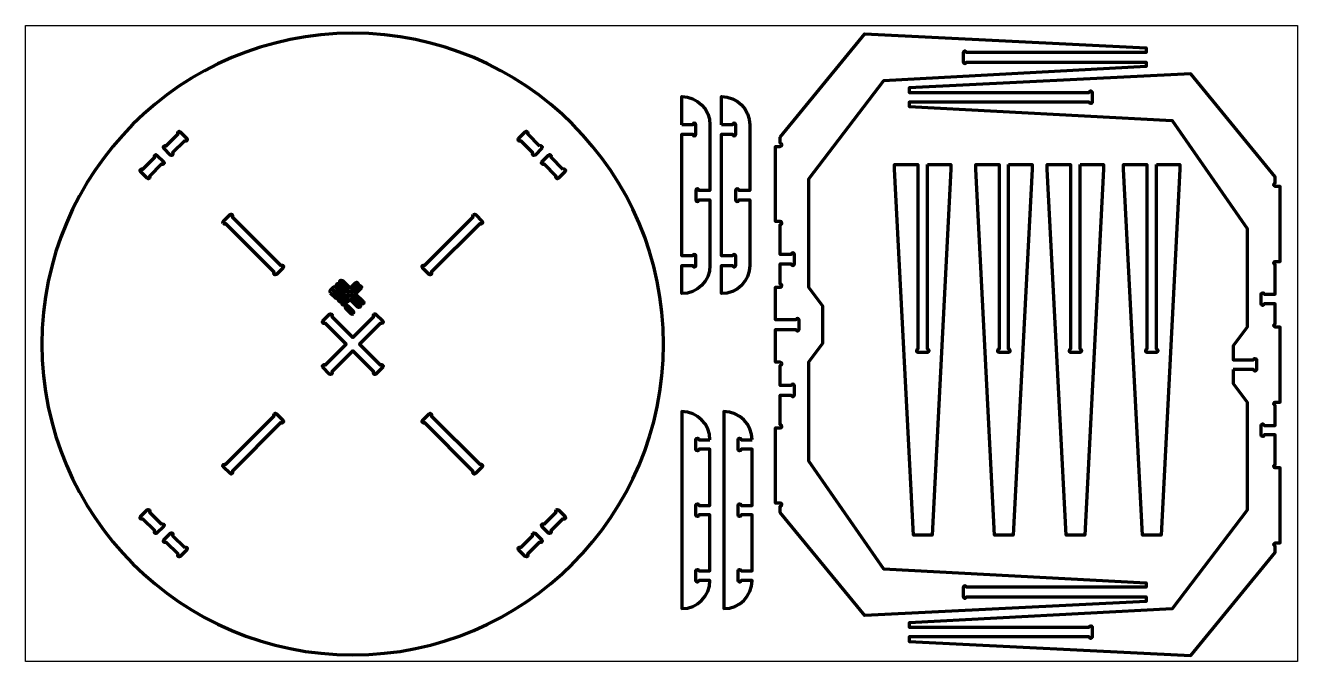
# Model space of a CAD drawing. Header units: inches. Extents: x -1115 to 1325, y -462 to 759.
import ezdxf

# ---------------------------------------------------------------- set-up
doc = ezdxf.new("R2010")
doc.units = ezdxf.units.IN
doc.header["$MEASUREMENT"] = 0
for name, color, linetype in [('01_6MM_TOOL_9MMDEEP_INSIDE', 7, 'Continuous'), ('02_6MM_TOOL_THROUGH_OUTSIDE', 7, 'Continuous'), ('03_BOARD_18MM_BIRCH_PLY', 7, 'Continuous')]:
    doc.layers.add(name, color=color, linetype=linetype)

# ---------------------------------------------------------------- blocks, each defined once
blk = doc.blocks.new('block 4')
at = {"layer": '03_BOARD_18MM_BIRCH_PLY', "color": 168, "lineweight": 25, "true_color": 0x101110}
blk.add_lwpolyline([(1325.4, -461.6), (-1115.1, -461.6), (-1115.1, 758.6), (1325.4, 758.6), (1325.4, -461.6)], dxfattribs=at)
blk = doc.blocks.new('block 3')
at = {"layer": '03_BOARD_18MM_BIRCH_PLY'}
blk.add_blockref('block 4', (0, 0), dxfattribs=at)
blk = doc.blocks.new('block 2')
at = {"layer": '03_BOARD_18MM_BIRCH_PLY'}
blk.add_blockref('block 3', (0, 0), dxfattribs=at)
blk = doc.blocks.new('block 7')
at = {"layer": '03_BOARD_18MM_BIRCH_PLY', "color": 168, "lineweight": 25, "true_color": 0x101110}
blk.add_lwpolyline([(1325.4, -461.6), (-1115.1, -461.6), (-1115.1, 758.6), (1325.4, 758.6), (1325.4, -461.6)], dxfattribs=at)
blk = doc.blocks.new('block 6')
at = {"layer": '03_BOARD_18MM_BIRCH_PLY'}
blk.add_blockref('block 7', (0, 0), dxfattribs=at)
blk = doc.blocks.new('block 5')
at = {"layer": '03_BOARD_18MM_BIRCH_PLY'}
blk.add_blockref('block 6', (0, 0), dxfattribs=at)
blk = doc.blocks.new('block 10')
at = {"layer": '02_6MM_TOOL_THROUGH_OUTSIDE', "color": 7, "lineweight": 140, "true_color": 0xffffff}
blk.add_open_spline([(1054.7, 491.8), (1054.7, 491.8), (1054.7, 137.7), (1054.7, 137.7), (1056.4, 137.7), (1057.7, 136.4), (1057.7, 134.7), (1057.7, 133.1), (1056.4, 131.7), (1054.7, 131.7), (1054.7, 131.7), (1054.7, 131.7), (1054.7, 131.7), (1054.7, 131.7), (1036.4, 131.7), (1036.4, 131.7), (1036.4, 131.7), (1036.4, 131.7), (1036.4, 131.7), (1034.8, 131.7), (1033.4, 133.1), (1033.4, 134.7), (1033.4, 136.4), (1034.8, 137.7), (1036.4, 137.7), (1036.4, 137.7), (1036.4, 491.8), (1036.4, 491.8), (1036.4, 491.8), (991.7, 491.8), (991.7, 491.8), (991.7, 491.8), (991.7, 482.8), (991.7, 482.8), (991.7, 482.8), (1027.7, -219.3), (1027.7, -219.3), (1027.7, -219.3), (1063.7, -219.3), (1063.7, -219.3), (1063.7, -219.3), (1099.7, 482.8), (1099.7, 482.8), (1099.7, 482.8), (1099.7, 491.8), (1099.7, 491.8), (1099.7, 491.8), (1054.7, 491.8), (1054.7, 491.8)], degree=3, knots=[0, 0, 0, 0, 1, 1, 1, 2, 2, 2, 3, 3, 3, 4, 4, 4, 5, 5, 5, 6, 6, 6, 7, 7, 7, 8, 8, 8, 9, 9, 9, 10, 10, 10, 11, 11, 11, 12, 12, 12, 13, 13, 13, 14, 14, 14, 15, 15, 15, 16, 16, 16, 16], dxfattribs=at)
blk = doc.blocks.new('block 9')
at = {"layer": '02_6MM_TOOL_THROUGH_OUTSIDE'}
blk.add_blockref('block 10', (0, 0), dxfattribs=at)
blk = doc.blocks.new('block 8')
at = {"layer": '02_6MM_TOOL_THROUGH_OUTSIDE'}
blk.add_blockref('block 9', (0, 0), dxfattribs=at)
blk = doc.blocks.new('block 13')
at = {"layer": '02_6MM_TOOL_THROUGH_OUTSIDE', "color": 7, "lineweight": 140, "true_color": 0xffffff}
blk.add_open_spline([(908.3, 491.8), (908.3, 491.8), (908.3, 137.7), (908.3, 137.7), (910, 137.7), (911.3, 136.4), (911.3, 134.7), (911.3, 133.1), (910, 131.7), (908.3, 131.7), (908.3, 131.7), (908.3, 131.7), (908.3, 131.7), (908.3, 131.7), (890, 131.7), (890, 131.7), (890, 131.7), (890, 131.7), (890, 131.7), (888.3, 131.7), (887, 133.1), (887, 134.7), (887, 136.4), (888.3, 137.7), (890, 137.7), (890, 137.7), (890, 491.8), (890, 491.8), (890, 491.8), (845.3, 491.8), (845.3, 491.8), (845.3, 491.8), (845.3, 482.8), (845.3, 482.8), (845.3, 482.8), (881.3, -219.3), (881.3, -219.3), (881.3, -219.3), (917.3, -219.3), (917.3, -219.3), (917.3, -219.3), (953.3, 482.8), (953.3, 482.8), (953.3, 482.8), (953.3, 491.8), (953.3, 491.8), (953.3, 491.8), (908.3, 491.8), (908.3, 491.8)], degree=3, knots=[0, 0, 0, 0, 1, 1, 1, 2, 2, 2, 3, 3, 3, 4, 4, 4, 5, 5, 5, 6, 6, 6, 7, 7, 7, 8, 8, 8, 9, 9, 9, 10, 10, 10, 11, 11, 11, 12, 12, 12, 13, 13, 13, 14, 14, 14, 15, 15, 15, 16, 16, 16, 16], dxfattribs=at)
blk = doc.blocks.new('block 12')
at = {"layer": '02_6MM_TOOL_THROUGH_OUTSIDE'}
blk.add_blockref('block 13', (0, 0), dxfattribs=at)
blk = doc.blocks.new('block 11')
at = {"layer": '02_6MM_TOOL_THROUGH_OUTSIDE'}
blk.add_blockref('block 12', (0, 0), dxfattribs=at)
blk = doc.blocks.new('block 16')
at = {"layer": '02_6MM_TOOL_THROUGH_OUTSIDE', "color": 7, "lineweight": 140, "true_color": 0xffffff}
blk.add_open_spline([(771, 491.8), (771, 491.8), (771, 137.7), (771, 137.7), (772.7, 137.7), (774, 136.4), (774, 134.7), (774, 133.1), (772.7, 131.7), (771, 131.7), (771, 131.7), (771, 131.7), (771, 131.7), (771, 131.7), (752.7, 131.7), (752.7, 131.7), (752.7, 131.7), (752.7, 131.7), (752.7, 131.7), (751.1, 131.7), (749.7, 133.1), (749.7, 134.7), (749.7, 136.4), (751.1, 137.7), (752.7, 137.7), (752.7, 137.7), (752.7, 491.8), (752.7, 491.8), (752.7, 491.8), (708, 491.8), (708, 491.8), (708, 491.8), (708, 482.8), (708, 482.8), (708, 482.8), (744, -219.3), (744, -219.3), (744, -219.3), (780, -219.3), (780, -219.3), (780, -219.3), (816, 482.8), (816, 482.8), (816, 482.8), (816, 491.8), (816, 491.8), (816, 491.8), (771, 491.8), (771, 491.8)], degree=3, knots=[0, 0, 0, 0, 1, 1, 1, 2, 2, 2, 3, 3, 3, 4, 4, 4, 5, 5, 5, 6, 6, 6, 7, 7, 7, 8, 8, 8, 9, 9, 9, 10, 10, 10, 11, 11, 11, 12, 12, 12, 13, 13, 13, 14, 14, 14, 15, 15, 15, 16, 16, 16, 16], dxfattribs=at)
blk = doc.blocks.new('block 15')
at = {"layer": '02_6MM_TOOL_THROUGH_OUTSIDE'}
blk.add_blockref('block 16', (0, 0), dxfattribs=at)
blk = doc.blocks.new('block 14')
at = {"layer": '02_6MM_TOOL_THROUGH_OUTSIDE'}
blk.add_blockref('block 15', (0, 0), dxfattribs=at)
blk = doc.blocks.new('block 19')
at = {"layer": '02_6MM_TOOL_THROUGH_OUTSIDE', "color": 7, "lineweight": 140, "true_color": 0xffffff}
blk.add_open_spline([(615.4, 491.8), (615.4, 491.8), (615.4, 137.7), (615.4, 137.7), (617.1, 137.7), (618.4, 136.4), (618.4, 134.7), (618.4, 133.1), (617.1, 131.7), (615.4, 131.7), (615.4, 131.7), (615.4, 131.7), (615.4, 131.7), (615.4, 131.7), (597.1, 131.7), (597.1, 131.7), (597.1, 131.7), (597.1, 131.7), (597.1, 131.7), (595.5, 131.7), (594.1, 133.1), (594.1, 134.7), (594.1, 136.4), (595.5, 137.7), (597.1, 137.7), (597.1, 137.7), (597.1, 491.8), (597.1, 491.8), (597.1, 491.8), (552.4, 491.8), (552.4, 491.8), (552.4, 491.8), (552.4, 482.8), (552.4, 482.8), (552.4, 482.8), (588.4, -219.3), (588.4, -219.3), (588.4, -219.3), (624.4, -219.3), (624.4, -219.3), (624.4, -219.3), (660.4, 482.8), (660.4, 482.8), (660.4, 482.8), (660.4, 491.8), (660.4, 491.8), (660.4, 491.8), (615.4, 491.8), (615.4, 491.8)], degree=3, knots=[0, 0, 0, 0, 1, 1, 1, 2, 2, 2, 3, 3, 3, 4, 4, 4, 5, 5, 5, 6, 6, 6, 7, 7, 7, 8, 8, 8, 9, 9, 9, 10, 10, 10, 11, 11, 11, 12, 12, 12, 13, 13, 13, 14, 14, 14, 15, 15, 15, 16, 16, 16, 16], dxfattribs=at)
blk = doc.blocks.new('block 18')
at = {"layer": '02_6MM_TOOL_THROUGH_OUTSIDE'}
blk.add_blockref('block 19', (0, 0), dxfattribs=at)
blk = doc.blocks.new('block 17')
at = {"layer": '02_6MM_TOOL_THROUGH_OUTSIDE'}
blk.add_blockref('block 18', (0, 0), dxfattribs=at)
blk = doc.blocks.new('block 20')
at = {"layer": '02_6MM_TOOL_THROUGH_OUTSIDE', "color": 168, "lineweight": 140, "true_color": 0x101110}
blk.add_open_spline([(109.1, 147.4), (109.1, -182), (-157.8, -448.9), (-487.2, -448.9), (-816.5, -448.9), (-1083.5, -182), (-1083.5, 147.4), (-1083.5, 476.7), (-816.5, 743.7), (-487.2, 743.7), (-157.8, 743.7), (109.1, 476.7), (109.1, 147.4)], degree=3, knots=[0, 0, 0, 0, 1, 1, 1, 2, 2, 2, 3, 3, 3, 4, 4, 4, 4], dxfattribs=at)
blk = doc.blocks.new('block 21')
at = {"layer": '02_6MM_TOOL_THROUGH_OUTSIDE', "color": 7, "lineweight": 140, "true_color": 0xffffff}
blk.add_open_spline([(332.9, 544.6), (332.9, 544.6), (332.9, 532.6), (332.9, 532.6), (334.6, 532.6), (335.9, 531.3), (335.9, 529.6), (335.9, 528), (334.6, 526.6), (332.9, 526.6), (332.9, 526.6), (323.9, 526.6), (323.9, 526.6), (323.9, 526.6), (323.9, 382.6), (323.9, 382.6), (323.9, 382.6), (332.9, 382.6), (332.9, 382.6), (334.6, 382.6), (335.9, 381.3), (335.9, 379.6), (335.9, 377.9), (334.6, 376.6), (332.9, 376.6), (332.9, 376.6), (333, 319.5), (333, 319.5), (333, 319.5), (354, 319.5), (354, 319.5), (354, 321.2), (355.4, 322.5), (357, 322.5), (358.7, 322.5), (360, 321.2), (360, 319.5), (360, 319.5), (360, 301.2), (360, 301.2), (360, 299.6), (358.7, 298.2), (357, 298.2), (355.4, 298.2), (354, 299.6), (354, 301.2), (354, 301.2), (333, 301.2), (333, 301.2), (333, 301.2), (332.9, 262.6), (332.9, 262.6), (334.6, 262.6), (335.9, 261.2), (335.9, 259.6), (335.9, 257.9), (334.6, 256.6), (332.9, 256.6), (332.9, 256.6), (323.9, 256.6), (323.9, 256.6), (323.9, 256.6), (323.9, 193.6), (323.9, 193.6), (323.9, 193.6), (363, 193.6), (363, 193.6), (363, 195.2), (364.4, 196.6), (366, 196.6), (367.7, 196.6), (369, 195.2), (369, 193.6), (369, 193.6), (369, 175.3), (369, 175.3), (369, 173.6), (367.7, 172.3), (366, 172.3), (364.4, 172.3), (363, 173.6), (363, 175.3), (363, 175.3), (323.9, 175.3), (323.9, 175.3), (323.9, 175.3), (323.9, 112.5), (323.9, 112.5), (323.9, 112.5), (332.9, 112.5), (332.9, 112.5), (334.6, 112.5), (335.9, 111.2), (335.9, 109.5), (335.9, 107.9), (334.6, 106.5), (332.9, 106.5), (332.9, 106.5), (333, 67.8), (333, 67.8), (333, 67.8), (354, 67.8), (354, 67.8), (354, 69.5), (355.4, 70.8), (357, 70.8), (358.7, 70.8), (360, 69.5), (360, 67.8), (360, 67.8), (360, 49.5), (360, 49.5), (360, 47.8), (358.7, 46.5), (357, 46.5), (355.4, 46.5), (354, 47.8), (354, 49.5), (354, 49.5), (333, 49.5), (333, 49.5), (333, 49.5), (332.9, -7.5), (332.9, -7.5), (334.6, -7.5), (335.9, -8.8), (335.9, -10.5), (335.9, -12.1), (334.6, -13.5), (332.9, -13.5), (332.9, -13.5), (323.9, -13.5), (323.9, -13.5), (323.9, -13.5), (323.9, -157.5), (323.9, -157.5), (323.9, -157.5), (332.9, -157.5), (332.9, -157.5), (334.6, -157.5), (335.9, -158.8), (335.9, -160.5), (335.9, -162.2), (334.6, -163.5), (332.9, -163.5), (332.9, -163.5), (332.9, -175.5), (332.9, -175.5), (332.9, -175.5), (495, -373.5), (495, -373.5), (495, -373.5), (1035.1, -346.5), (1035.1, -346.5), (1035.1, -346.5), (1035.1, -337.5), (1035.1, -337.5), (1035.1, -337.5), (690, -337.5), (690, -337.5), (690, -339.2), (688.7, -340.5), (687, -340.5), (685.4, -340.5), (684, -339.2), (684, -337.5), (684, -337.5), (684, -319.2), (684, -319.2), (684, -317.6), (685.4, -316.2), (687, -316.2), (688.7, -316.2), (690, -317.6), (690, -319.2), (690, -319.2), (1035.1, -319.2), (1035.1, -319.2), (1035.1, -319.2), (1035.1, -310.5), (1035.1, -310.5), (1035.1, -310.5), (531, -283.5), (531, -283.5), (531, -283.5), (387, -76.6), (387, -76.6), (387, -76.6), (387, 112.5), (387, 112.5), (387, 112.5), (387, 112.5), (387, 112.5), (387, 112.5), (414, 148.5), (414, 148.5), (414, 148.5), (414, 220.5), (414, 220.5), (414, 220.5), (387, 256.4), (387, 256.4), (387, 256.4), (387, 256.4), (387, 256.4), (387, 256.4), (387, 463.5), (387, 463.5), (387, 463.5), (531, 652.7), (531, 652.7), (531, 652.7), (1035.1, 679.7), (1035.1, 679.7), (1035.1, 679.7), (1035.1, 688.4), (1035.1, 688.4), (1035.1, 688.4), (690, 688.4), (690, 688.4), (690, 686.7), (688.7, 685.4), (687, 685.4), (685.4, 685.4), (684, 686.7), (684, 688.4), (684, 688.4), (684, 706.7), (684, 706.7), (684, 708.3), (685.4, 709.7), (687, 709.7), (688.7, 709.7), (690, 708.3), (690, 706.7), (690, 706.7), (1035.1, 706.7), (1035.1, 706.7), (1035.1, 706.7), (1035.1, 715.7), (1035.1, 715.7), (1035.1, 715.7), (495, 742.7), (495, 742.7), (495, 742.7), (332.9, 544.6), (332.9, 544.6)], degree=3, knots=[0, 0, 0, 0, 1, 1, 1, 2, 2, 2, 3, 3, 3, 4, 4, 4, 5, 5, 5, 6, 6, 6, 7, 7, 7, 8, 8, 8, 9, 9, 9, 10, 10, 10, 11, 11, 11, 12, 12, 12, 13, 13, 13, 14, 14, 14, 15, 15, 15, 16, 16, 16, 17, 17, 17, 18, 18, 18, 19, 19, 19, 20, 20, 20, 21, 21, 21, 22, 22, 22, 23, 23, 23, 24, 24, 24, 25, 25, 25, 26, 26, 26, 27, 27, 27, 28, 28, 28, 29, 29, 29, 30, 30, 30, 31, 31, 31, 32, 32, 32, 33, 33, 33, 34, 34, 34, 35, 35, 35, 36, 36, 36, 37, 37, 37, 38, 38, 38, 39, 39, 39, 40, 40, 40, 41, 41, 41, 42, 42, 42, 43, 43, 43, 44, 44, 44, 45, 45, 45, 46, 46, 46, 47, 47, 47, 48, 48, 48, 49, 49, 49, 50, 50, 50, 51, 51, 51, 52, 52, 52, 53, 53, 53, 54, 54, 54, 55, 55, 55, 56, 56, 56, 57, 57, 57, 58, 58, 58, 59, 59, 59, 60, 60, 60, 61, 61, 61, 62, 62, 62, 63, 63, 63, 64, 64, 64, 65, 65, 65, 66, 66, 66, 67, 67, 67, 68, 68, 68, 69, 69, 69, 70, 70, 70, 71, 71, 71, 72, 72, 72, 73, 73, 73, 74, 74, 74, 75, 75, 75, 76, 76, 76, 77, 77, 77, 78, 78, 78, 79, 79, 79, 80, 80, 80, 81, 81, 81, 82, 82, 82, 82], dxfattribs=at)
blk = doc.blocks.new('block 22')
at = {"layer": '02_6MM_TOOL_THROUGH_OUTSIDE', "color": 7, "lineweight": 140, "true_color": 0xffffff}
blk.add_open_spline([(1201.6, 98.7), (1201.6, 98.7), (1240.7, 98.7), (1240.7, 98.7), (1240.7, 97), (1242, 95.7), (1243.7, 95.7), (1245.3, 95.7), (1246.7, 97), (1246.7, 98.7), (1246.7, 98.7), (1246.7, 117), (1246.7, 117), (1246.7, 118.6), (1245.3, 120), (1243.7, 120), (1242, 120), (1240.7, 118.6), (1240.7, 117), (1240.7, 117), (1201.6, 117), (1201.6, 117), (1201.6, 117), (1201.6, 144), (1201.6, 144), (1201.6, 144), (1228.6, 180), (1228.6, 180), (1228.6, 180), (1228.7, 180), (1228.7, 180), (1228.7, 180), (1228.7, 369.1), (1228.7, 369.1), (1228.7, 369.1), (1084.6, 576), (1084.6, 576), (1084.6, 576), (580.5, 603), (580.5, 603), (580.5, 603), (580.5, 611.7), (580.5, 611.7), (580.5, 611.7), (925.6, 611.7), (925.6, 611.7), (925.6, 610.1), (927, 608.7), (928.6, 608.7), (930.3, 608.7), (931.6, 610.1), (931.6, 611.7), (931.6, 611.7), (931.6, 630), (931.6, 630), (931.6, 631.7), (930.3, 633), (928.6, 633), (927, 633), (925.6, 631.7), (925.6, 630), (925.6, 630), (580.5, 630), (580.5, 630), (580.5, 630), (580.5, 639), (580.5, 639), (580.5, 639), (1120.7, 666), (1120.7, 666), (1120.7, 666), (1282.7, 468), (1282.7, 468), (1282.7, 468), (1282.7, 456), (1282.7, 456), (1281, 456), (1279.7, 454.7), (1279.7, 453), (1279.7, 451.3), (1281, 450), (1282.7, 450), (1282.7, 450), (1291.7, 450), (1291.7, 450), (1291.7, 450), (1291.7, 306), (1291.7, 306), (1291.7, 306), (1282.7, 306), (1282.7, 306), (1281, 306), (1279.7, 304.6), (1279.7, 303), (1279.7, 301.3), (1281, 300), (1282.7, 300), (1282.7, 300), (1282.6, 243), (1282.6, 243), (1282.6, 243), (1261.6, 243), (1261.6, 243), (1261.6, 244.7), (1260.3, 246), (1258.6, 246), (1256.9, 246), (1255.6, 244.7), (1255.6, 243), (1255.6, 243), (1255.6, 224.7), (1255.6, 224.7), (1255.6, 223), (1256.9, 221.7), (1258.6, 221.7), (1260.3, 221.7), (1261.6, 223), (1261.6, 224.7), (1261.6, 224.7), (1282.6, 224.7), (1282.6, 224.7), (1282.6, 224.7), (1282.7, 186), (1282.7, 186), (1281, 186), (1279.7, 184.6), (1279.7, 183), (1279.7, 181.3), (1281, 179.9), (1282.7, 179.9), (1282.7, 179.9), (1291.7, 179.9), (1291.7, 179.9), (1291.7, 179.9), (1291.7, 35.9), (1291.7, 35.9), (1291.7, 35.9), (1282.7, 35.9), (1282.7, 35.9), (1281, 35.9), (1279.7, 34.6), (1279.7, 32.9), (1279.7, 31.3), (1281, 29.9), (1282.7, 29.9), (1282.7, 29.9), (1282.6, -8.7), (1282.6, -8.7), (1282.6, -8.7), (1261.6, -8.7), (1261.6, -8.7), (1261.6, -7.1), (1260.3, -5.7), (1258.6, -5.7), (1256.9, -5.7), (1255.6, -7.1), (1255.6, -8.7), (1255.6, -8.7), (1255.6, -27), (1255.6, -27), (1255.6, -28.7), (1256.9, -30), (1258.6, -30), (1260.3, -30), (1261.6, -28.7), (1261.6, -27), (1261.6, -27), (1282.6, -27), (1282.6, -27), (1282.6, -27), (1282.7, -84.1), (1282.7, -84.1), (1281, -84.1), (1279.7, -85.4), (1279.7, -87.1), (1279.7, -88.8), (1281, -90.1), (1282.7, -90.1), (1282.7, -90.1), (1291.7, -90.1), (1291.7, -90.1), (1291.7, -90.1), (1291.7, -234.1), (1291.7, -234.1), (1291.7, -234.1), (1282.7, -234.1), (1282.7, -234.1), (1281, -234.1), (1279.7, -235.5), (1279.7, -237.1), (1279.7, -238.8), (1281, -240.1), (1282.7, -240.1), (1282.7, -240.1), (1282.7, -252.1), (1282.7, -252.1), (1282.7, -252.1), (1120.7, -450.2), (1120.7, -450.2), (1120.7, -450.2), (580.5, -423.2), (580.5, -423.2), (580.5, -423.2), (580.5, -414.2), (580.5, -414.2), (580.5, -414.2), (925.6, -414.2), (925.6, -414.2), (925.6, -415.8), (927, -417.2), (928.6, -417.2), (930.3, -417.2), (931.6, -415.8), (931.6, -414.2), (931.6, -414.2), (931.6, -395.9), (931.6, -395.9), (931.6, -394.2), (930.3, -392.9), (928.6, -392.9), (927, -392.9), (925.6, -394.2), (925.6, -395.9), (925.6, -395.9), (580.5, -395.9), (580.5, -395.9), (580.5, -395.9), (580.5, -387.2), (580.5, -387.2), (580.5, -387.2), (1084.6, -360.2), (1084.6, -360.2), (1084.6, -360.2), (1228.7, -171), (1228.7, -171), (1228.7, -171), (1228.7, 36.1), (1228.7, 36.1), (1228.7, 36.1), (1228.6, 36.1), (1228.6, 36.1), (1228.6, 36.1), (1201.6, 72), (1201.6, 72), (1201.6, 72), (1201.6, 98.7), (1201.6, 98.7)], degree=3, knots=[0, 0, 0, 0, 1, 1, 1, 2, 2, 2, 3, 3, 3, 4, 4, 4, 5, 5, 5, 6, 6, 6, 7, 7, 7, 8, 8, 8, 9, 9, 9, 10, 10, 10, 11, 11, 11, 12, 12, 12, 13, 13, 13, 14, 14, 14, 15, 15, 15, 16, 16, 16, 17, 17, 17, 18, 18, 18, 19, 19, 19, 20, 20, 20, 21, 21, 21, 22, 22, 22, 23, 23, 23, 24, 24, 24, 25, 25, 25, 26, 26, 26, 27, 27, 27, 28, 28, 28, 29, 29, 29, 30, 30, 30, 31, 31, 31, 32, 32, 32, 33, 33, 33, 34, 34, 34, 35, 35, 35, 36, 36, 36, 37, 37, 37, 38, 38, 38, 39, 39, 39, 40, 40, 40, 41, 41, 41, 42, 42, 42, 43, 43, 43, 44, 44, 44, 45, 45, 45, 46, 46, 46, 47, 47, 47, 48, 48, 48, 49, 49, 49, 50, 50, 50, 51, 51, 51, 52, 52, 52, 53, 53, 53, 54, 54, 54, 55, 55, 55, 56, 56, 56, 57, 57, 57, 58, 58, 58, 59, 59, 59, 60, 60, 60, 61, 61, 61, 62, 62, 62, 63, 63, 63, 64, 64, 64, 65, 65, 65, 66, 66, 66, 67, 67, 67, 68, 68, 68, 69, 69, 69, 70, 70, 70, 71, 71, 71, 72, 72, 72, 73, 73, 73, 74, 74, 74, 75, 75, 75, 76, 76, 76, 77, 77, 77, 78, 78, 78, 79, 79, 79, 80, 80, 80, 81, 81, 81, 82, 82, 82, 82], dxfattribs=at)
blk = doc.blocks.new('block 23')
at = {"layer": '02_6MM_TOOL_THROUGH_OUTSIDE', "color": 7, "lineweight": 140, "true_color": 0xffffff}
blk.add_open_spline([(198, -36), (198, -36), (177, -36), (177, -36), (177, -34.4), (175.7, -33), (174, -33), (172.3, -33), (171, -34.4), (171, -36), (171, -36), (171, -54.3), (171, -54.3), (171, -56), (172.3, -57.3), (174, -57.3), (175.7, -57.3), (177, -56), (177, -54.3), (177, -54.3), (198, -54.3), (198, -54.3), (198, -54.3), (198, -162), (198, -162), (198, -162), (176.9, -162), (176.9, -162), (176.9, -160.4), (175.6, -159), (173.9, -159), (172.3, -159), (170.9, -160.4), (170.9, -162), (170.9, -162), (170.9, -180.3), (170.9, -180.3), (170.9, -182), (172.3, -183.3), (173.9, -183.3), (175.6, -183.3), (176.9, -182), (176.9, -180.3), (176.9, -180.3), (198, -180.3), (198, -180.3), (198, -180.3), (198, -287.7), (198, -287.7), (198, -287.7), (177, -287.7), (177, -287.7), (177, -286.1), (175.7, -284.7), (174, -284.7), (172.3, -284.7), (171, -286.1), (171, -287.7), (171, -287.7), (171, -306), (171, -306), (171, -307.7), (172.3, -309), (174, -309), (175.7, -309), (177, -307.7), (177, -306), (177, -306), (198, -306), (198, -306), (198, -335.9), (173.8, -360), (144, -360), (144, -360), (144, 18), (144, 18), (173.8, 18), (198, -6.2), (198, -36)], degree=3, knots=[0, 0, 0, 0, 1, 1, 1, 2, 2, 2, 3, 3, 3, 4, 4, 4, 5, 5, 5, 6, 6, 6, 7, 7, 7, 8, 8, 8, 9, 9, 9, 10, 10, 10, 11, 11, 11, 12, 12, 12, 13, 13, 13, 14, 14, 14, 15, 15, 15, 16, 16, 16, 17, 17, 17, 18, 18, 18, 19, 19, 19, 20, 20, 20, 21, 21, 21, 22, 22, 22, 23, 23, 23, 24, 24, 24, 25, 25, 25, 26, 26, 26, 26], dxfattribs=at)
blk = doc.blocks.new('block 24')
at = {"layer": '02_6MM_TOOL_THROUGH_OUTSIDE', "color": 7, "lineweight": 140, "true_color": 0xffffff}
blk.add_open_spline([(279, -36), (279, -36), (258, -36), (258, -36), (258, -34.4), (256.7, -33), (255, -33), (253.4, -33), (252, -34.4), (252, -36), (252, -36), (252, -54.3), (252, -54.3), (252, -56), (253.4, -57.3), (255, -57.3), (256.7, -57.3), (258, -56), (258, -54.3), (258, -54.3), (279, -54.3), (279, -54.3), (279, -54.3), (279, -162), (279, -162), (279, -162), (257.9, -162), (257.9, -162), (257.9, -160.4), (256.6, -159), (254.9, -159), (253.3, -159), (251.9, -160.4), (251.9, -162), (251.9, -162), (251.9, -180.3), (251.9, -180.3), (251.9, -182), (253.3, -183.3), (254.9, -183.3), (256.6, -183.3), (257.9, -182), (257.9, -180.3), (257.9, -180.3), (279, -180.3), (279, -180.3), (279, -180.3), (279, -287.7), (279, -287.7), (279, -287.7), (258, -287.7), (258, -287.7), (258, -286.1), (256.7, -284.7), (255, -284.7), (253.4, -284.7), (252, -286.1), (252, -287.7), (252, -287.7), (252, -306), (252, -306), (252, -307.7), (253.4, -309), (255, -309), (256.7, -309), (258, -307.7), (258, -306), (258, -306), (279, -306), (279, -306), (279, -335.9), (254.8, -360), (225, -360), (225, -360), (225, 18), (225, 18), (254.8, 18), (279, -6.2), (279, -36)], degree=3, knots=[0, 0, 0, 0, 1, 1, 1, 2, 2, 2, 3, 3, 3, 4, 4, 4, 5, 5, 5, 6, 6, 6, 7, 7, 7, 8, 8, 8, 9, 9, 9, 10, 10, 10, 11, 11, 11, 12, 12, 12, 13, 13, 13, 14, 14, 14, 15, 15, 15, 16, 16, 16, 17, 17, 17, 18, 18, 18, 19, 19, 19, 20, 20, 20, 21, 21, 21, 22, 22, 22, 23, 23, 23, 24, 24, 24, 25, 25, 25, 26, 26, 26, 26], dxfattribs=at)
blk = doc.blocks.new('block 25')
at = {"layer": '02_6MM_TOOL_THROUGH_OUTSIDE', "color": 7, "lineweight": 140, "true_color": 0xffffff}
blk.add_open_spline([(144, 568.2), (144, 568.2), (165, 568.2), (165, 568.2), (165, 569.9), (166.3, 571.2), (168, 571.2), (169.7, 571.2), (171, 569.9), (171, 568.2), (171, 568.2), (171, 549.9), (171, 549.9), (171, 548.3), (169.7, 546.9), (168, 546.9), (166.3, 546.9), (165, 548.3), (165, 549.9), (165, 549.9), (144, 549.9), (144, 549.9), (144, 549.9), (144, 316.5), (144, 316.5), (144, 316.5), (165, 316.5), (165, 316.5), (165, 318.2), (166.3, 319.5), (168, 319.5), (169.7, 319.5), (171, 318.2), (171, 316.5), (171, 316.5), (171, 298.2), (171, 298.2), (171, 296.6), (169.7, 295.2), (168, 295.2), (166.3, 295.2), (165, 296.6), (165, 298.2), (165, 298.2), (144, 298.2), (144, 298.2), (144, 298.2), (144, 244.2), (144, 244.2), (173.8, 244.2), (198, 268.4), (198, 298.2), (198, 298.2), (198, 423.9), (198, 423.9), (198, 423.9), (176.9, 423.9), (176.9, 423.9), (176.9, 422.3), (175.6, 420.9), (173.9, 420.9), (172.3, 420.9), (170.9, 422.3), (170.9, 423.9), (170.9, 423.9), (170.9, 442.2), (170.9, 442.2), (170.9, 443.9), (172.3, 445.2), (173.9, 445.2), (175.6, 445.2), (176.9, 443.9), (176.9, 442.2), (176.9, 442.2), (198, 442.2), (198, 442.2), (198, 442.2), (198, 568.2), (198, 568.2), (198, 598.1), (173.8, 622.2), (144, 622.2), (144, 622.2), (144, 568.2), (144, 568.2)], degree=3, knots=[0, 0, 0, 0, 1, 1, 1, 2, 2, 2, 3, 3, 3, 4, 4, 4, 5, 5, 5, 6, 6, 6, 7, 7, 7, 8, 8, 8, 9, 9, 9, 10, 10, 10, 11, 11, 11, 12, 12, 12, 13, 13, 13, 14, 14, 14, 15, 15, 15, 16, 16, 16, 17, 17, 17, 18, 18, 18, 19, 19, 19, 20, 20, 20, 21, 21, 21, 22, 22, 22, 23, 23, 23, 24, 24, 24, 25, 25, 25, 26, 26, 26, 27, 27, 27, 28, 28, 28, 28], dxfattribs=at)
blk = doc.blocks.new('block 26')
at = {"layer": '02_6MM_TOOL_THROUGH_OUTSIDE', "color": 7, "lineweight": 140, "true_color": 0xffffff}
blk.add_open_spline([(220.5, 568.2), (220.5, 568.2), (241.5, 568.2), (241.5, 568.2), (241.5, 569.9), (242.9, 571.2), (244.5, 571.2), (246.2, 571.2), (247.5, 569.9), (247.5, 568.2), (247.5, 568.2), (247.5, 549.9), (247.5, 549.9), (247.5, 548.3), (246.2, 546.9), (244.5, 546.9), (242.9, 546.9), (241.5, 548.3), (241.5, 549.9), (241.5, 549.9), (220.5, 549.9), (220.5, 549.9), (220.5, 549.9), (220.5, 316.5), (220.5, 316.5), (220.5, 316.5), (241.5, 316.5), (241.5, 316.5), (241.5, 318.2), (242.9, 319.5), (244.5, 319.5), (246.2, 319.5), (247.5, 318.2), (247.5, 316.5), (247.5, 316.5), (247.5, 298.2), (247.5, 298.2), (247.5, 296.6), (246.2, 295.2), (244.5, 295.2), (242.9, 295.2), (241.5, 296.6), (241.5, 298.2), (241.5, 298.2), (220.5, 298.2), (220.5, 298.2), (220.5, 298.2), (220.5, 244.2), (220.5, 244.2), (250.3, 244.2), (274.5, 268.4), (274.5, 298.2), (274.5, 298.2), (274.5, 423.9), (274.5, 423.9), (274.5, 423.9), (253.4, 423.9), (253.4, 423.9), (253.4, 422.3), (252.1, 420.9), (250.4, 420.9), (248.8, 420.9), (247.4, 422.3), (247.4, 423.9), (247.4, 423.9), (247.4, 442.2), (247.4, 442.2), (247.4, 443.9), (248.8, 445.2), (250.4, 445.2), (252.1, 445.2), (253.4, 443.9), (253.4, 442.2), (253.4, 442.2), (274.5, 442.2), (274.5, 442.2), (274.5, 442.2), (274.5, 568.2), (274.5, 568.2), (274.5, 598.1), (250.3, 622.2), (220.5, 622.2), (220.5, 622.2), (220.5, 568.2), (220.5, 568.2)], degree=3, knots=[0, 0, 0, 0, 1, 1, 1, 2, 2, 2, 3, 3, 3, 4, 4, 4, 5, 5, 5, 6, 6, 6, 7, 7, 7, 8, 8, 8, 9, 9, 9, 10, 10, 10, 11, 11, 11, 12, 12, 12, 13, 13, 13, 14, 14, 14, 15, 15, 15, 16, 16, 16, 17, 17, 17, 18, 18, 18, 19, 19, 19, 20, 20, 20, 21, 21, 21, 22, 22, 22, 23, 23, 23, 24, 24, 24, 25, 25, 25, 26, 26, 26, 27, 27, 27, 28, 28, 28, 28], dxfattribs=at)
blk = doc.blocks.new('block 31')
at = {"layer": '01_6MM_TOOL_9MMDEEP_INSIDE', "color": 7, "lineweight": 140, "true_color": 0xffffff}
blk.add_open_spline([(-637.9, 13.8), (-639.1, 12.7), (-639.1, 10.8), (-637.9, 9.6), (-637.9, 9.6), (-731.3, -83.8), (-731.3, -83.8), (-732.5, -82.7), (-734.4, -82.7), (-735.6, -83.8), (-736.7, -85), (-736.7, -86.9), (-735.6, -88.1), (-735.6, -88.1), (-722.6, -101), (-722.6, -101), (-721.5, -102.2), (-719.6, -102.2), (-718.4, -101), (-717.2, -99.8), (-717.2, -97.9), (-718.4, -96.8), (-718.4, -96.8), (-625, -3.3), (-625, -3.3), (-623.8, -4.5), (-621.9, -4.5), (-620.7, -3.3), (-619.5, -2.2), (-619.5, -0.3), (-620.7, 0.9), (-620.7, 0.9), (-633.7, 13.8), (-633.7, 13.8), (-634.8, 15), (-636.7, 15), (-637.9, 13.8)], degree=3, knots=[0, 0, 0, 0, 1, 1, 1, 2, 2, 2, 3, 3, 3, 4, 4, 4, 5, 5, 5, 6, 6, 6, 7, 7, 7, 8, 8, 8, 9, 9, 9, 10, 10, 10, 11, 11, 11, 12, 12, 12, 12], dxfattribs=at)
blk = doc.blocks.new('block 30')
at = {"layer": '01_6MM_TOOL_9MMDEEP_INSIDE'}
blk.add_blockref('block 31', (0, 0), dxfattribs=at)
blk = doc.blocks.new('block 29')
at = {"layer": '01_6MM_TOOL_9MMDEEP_INSIDE'}
blk.add_blockref('block 30', (0, 0), dxfattribs=at)
blk = doc.blocks.new('block 34')
at = {"layer": '01_6MM_TOOL_9MMDEEP_INSIDE', "color": 7, "lineweight": 140, "true_color": 0xffffff}
blk.add_open_spline([(-256, 395.8), (-257.2, 394.6), (-257.2, 392.7), (-256, 391.5), (-256, 391.5), (-349.4, 298.1), (-349.4, 298.1), (-350.6, 299.3), (-352.5, 299.3), (-353.7, 298.1), (-354.8, 296.9), (-354.8, 295), (-353.7, 293.8), (-353.7, 293.8), (-340.7, 280.9), (-340.7, 280.9), (-339.5, 279.7), (-337.6, 279.7), (-336.5, 280.9), (-335.3, 282.1), (-335.3, 284), (-336.5, 285.1), (-336.5, 285.1), (-243, 378.6), (-243, 378.6), (-241.9, 377.4), (-240, 377.4), (-238.8, 378.6), (-237.6, 379.7), (-237.6, 381.6), (-238.8, 382.8), (-238.8, 382.8), (-251.7, 395.8), (-251.7, 395.8), (-252.9, 396.9), (-254.8, 396.9), (-256, 395.8)], degree=3, knots=[0, 0, 0, 0, 1, 1, 1, 2, 2, 2, 3, 3, 3, 4, 4, 4, 5, 5, 5, 6, 6, 6, 7, 7, 7, 8, 8, 8, 9, 9, 9, 10, 10, 10, 11, 11, 11, 12, 12, 12, 12], dxfattribs=at)
blk = doc.blocks.new('block 33')
at = {"layer": '01_6MM_TOOL_9MMDEEP_INSIDE'}
blk.add_blockref('block 34', (0, 0), dxfattribs=at)
blk = doc.blocks.new('block 32')
at = {"layer": '01_6MM_TOOL_9MMDEEP_INSIDE'}
blk.add_blockref('block 33', (0, 0), dxfattribs=at)
blk = doc.blocks.new('block 37')
at = {"layer": '01_6MM_TOOL_9MMDEEP_INSIDE', "color": 7, "lineweight": 140, "true_color": 0xffffff}
blk.add_open_spline([(-446.9, 204.8), (-448.1, 203.7), (-448.1, 201.8), (-446.9, 200.6), (-446.9, 200.6), (-487.2, 160.3), (-487.2, 160.3), (-487.2, 160.3), (-527.5, 200.6), (-527.5, 200.6), (-526.3, 201.8), (-526.3, 203.7), (-527.5, 204.8), (-528.6, 206), (-530.5, 206), (-531.7, 204.8), (-531.7, 204.8), (-544.6, 191.9), (-544.6, 191.9), (-545.8, 190.7), (-545.8, 188.8), (-544.6, 187.7), (-543.5, 186.5), (-541.6, 186.5), (-540.4, 187.7), (-540.4, 187.7), (-500.1, 147.4), (-500.1, 147.4), (-500.1, 147.4), (-540.4, 107.1), (-540.4, 107.1), (-541.6, 108.3), (-543.5, 108.3), (-544.6, 107.1), (-545.8, 105.9), (-545.8, 104), (-544.6, 102.9), (-544.6, 102.9), (-531.7, 89.9), (-531.7, 89.9), (-530.5, 88.7), (-528.6, 88.7), (-527.5, 89.9), (-526.3, 91.1), (-526.3, 93), (-527.5, 94.2), (-527.5, 94.2), (-487.2, 134.4), (-487.2, 134.4), (-487.2, 134.4), (-446.9, 94.2), (-446.9, 94.2), (-448.1, 93), (-448.1, 91.1), (-446.9, 89.9), (-445.7, 88.7), (-443.8, 88.7), (-442.7, 89.9), (-442.7, 89.9), (-429.7, 102.9), (-429.7, 102.9), (-428.5, 104), (-428.5, 105.9), (-429.7, 107.1), (-430.9, 108.3), (-432.8, 108.3), (-434, 107.1), (-434, 107.1), (-474.2, 147.4), (-474.2, 147.4), (-474.2, 147.4), (-434, 187.7), (-434, 187.7), (-432.8, 186.5), (-430.9, 186.5), (-429.7, 187.7), (-428.5, 188.8), (-428.5, 190.7), (-429.7, 191.9), (-429.7, 191.9), (-442.7, 204.8), (-442.7, 204.8), (-443.8, 206), (-445.7, 206), (-446.9, 204.8)], degree=3, knots=[0, 0, 0, 0, 1, 1, 1, 2, 2, 2, 3, 3, 3, 4, 4, 4, 5, 5, 5, 6, 6, 6, 7, 7, 7, 8, 8, 8, 9, 9, 9, 10, 10, 10, 11, 11, 11, 12, 12, 12, 13, 13, 13, 14, 14, 14, 15, 15, 15, 16, 16, 16, 17, 17, 17, 18, 18, 18, 19, 19, 19, 20, 20, 20, 21, 21, 21, 22, 22, 22, 23, 23, 23, 24, 24, 24, 25, 25, 25, 26, 26, 26, 27, 27, 27, 28, 28, 28, 28], dxfattribs=at)
blk = doc.blocks.new('block 36')
at = {"layer": '01_6MM_TOOL_9MMDEEP_INSIDE'}
blk.add_blockref('block 37', (0, 0), dxfattribs=at)
blk = doc.blocks.new('block 35')
at = {"layer": '01_6MM_TOOL_9MMDEEP_INSIDE'}
blk.add_blockref('block 36', (0, 0), dxfattribs=at)
blk = doc.blocks.new('block 40')
at = {"layer": '01_6MM_TOOL_9MMDEEP_INSIDE', "color": 7, "lineweight": 140, "true_color": 0xffffff}
blk.add_open_spline([(-735.6, 378.6), (-734.4, 377.4), (-732.5, 377.4), (-731.3, 378.6), (-731.3, 378.6), (-637.9, 285.1), (-637.9, 285.1), (-639.1, 284), (-639.1, 282.1), (-637.9, 280.9), (-636.7, 279.7), (-634.8, 279.7), (-633.7, 280.9), (-633.7, 280.9), (-620.7, 293.8), (-620.7, 293.8), (-619.5, 295), (-619.5, 296.9), (-620.7, 298.1), (-621.9, 299.3), (-623.8, 299.3), (-625, 298.1), (-625, 298.1), (-718.4, 391.5), (-718.4, 391.5), (-717.2, 392.7), (-717.2, 394.6), (-718.4, 395.8), (-719.6, 396.9), (-721.5, 396.9), (-722.6, 395.8), (-722.6, 395.8), (-735.6, 382.8), (-735.6, 382.8), (-736.7, 381.6), (-736.7, 379.7), (-735.6, 378.6)], degree=3, knots=[0, 0, 0, 0, 1, 1, 1, 2, 2, 2, 3, 3, 3, 4, 4, 4, 5, 5, 5, 6, 6, 6, 7, 7, 7, 8, 8, 8, 9, 9, 9, 10, 10, 10, 11, 11, 11, 12, 12, 12, 12], dxfattribs=at)
blk = doc.blocks.new('block 39')
at = {"layer": '01_6MM_TOOL_9MMDEEP_INSIDE'}
blk.add_blockref('block 40', (0, 0), dxfattribs=at)
blk = doc.blocks.new('block 38')
at = {"layer": '01_6MM_TOOL_9MMDEEP_INSIDE'}
blk.add_blockref('block 39', (0, 0), dxfattribs=at)
blk = doc.blocks.new('block 43')
at = {"layer": '01_6MM_TOOL_9MMDEEP_INSIDE', "color": 7, "lineweight": 140, "true_color": 0xffffff}
blk.add_open_spline([(-238.8, -83.8), (-240, -82.7), (-241.9, -82.7), (-243, -83.8), (-243, -83.8), (-336.5, 9.6), (-336.5, 9.6), (-335.3, 10.8), (-335.3, 12.7), (-336.5, 13.8), (-337.6, 15), (-339.5, 15), (-340.7, 13.8), (-340.7, 13.8), (-353.7, 0.9), (-353.7, 0.9), (-354.8, -0.3), (-354.8, -2.2), (-353.7, -3.3), (-352.5, -4.5), (-350.6, -4.5), (-349.4, -3.3), (-349.4, -3.3), (-256, -96.8), (-256, -96.8), (-257.2, -97.9), (-257.2, -99.8), (-256, -101), (-254.8, -102.2), (-252.9, -102.2), (-251.7, -101), (-251.7, -101), (-238.8, -88.1), (-238.8, -88.1), (-237.6, -86.9), (-237.6, -85), (-238.8, -83.8)], degree=3, knots=[0, 0, 0, 0, 1, 1, 1, 2, 2, 2, 3, 3, 3, 4, 4, 4, 5, 5, 5, 6, 6, 6, 7, 7, 7, 8, 8, 8, 9, 9, 9, 10, 10, 10, 11, 11, 11, 12, 12, 12, 12], dxfattribs=at)
blk = doc.blocks.new('block 42')
at = {"layer": '01_6MM_TOOL_9MMDEEP_INSIDE'}
blk.add_blockref('block 43', (0, 0), dxfattribs=at)
blk = doc.blocks.new('block 41')
at = {"layer": '01_6MM_TOOL_9MMDEEP_INSIDE'}
blk.add_blockref('block 42', (0, 0), dxfattribs=at)
blk = doc.blocks.new('block 46')
at = {"layer": '01_6MM_TOOL_9MMDEEP_INSIDE', "color": 7, "lineweight": 140, "true_color": 0xffffff}
blk.add_open_spline([(-809.4, -242.9), (-809.4, -242.9), (-832.7, -219.6), (-832.7, -219.6), (-831.5, -218.4), (-831.5, -216.5), (-832.7, -215.3), (-833.9, -214.2), (-835.8, -214.2), (-836.9, -215.3), (-836.9, -215.3), (-849.9, -228.3), (-849.9, -228.3), (-851.1, -229.5), (-851.1, -231.4), (-849.9, -232.5), (-848.7, -233.7), (-846.8, -233.7), (-845.6, -232.5), (-845.6, -232.5), (-822.4, -255.8), (-822.4, -255.8), (-823.6, -257), (-823.6, -258.9), (-822.4, -260), (-821.2, -261.2), (-819.3, -261.2), (-818.1, -260), (-818.1, -260), (-805.2, -247.1), (-805.2, -247.1), (-804, -245.9), (-804, -244), (-805.2, -242.9), (-806.4, -241.7), (-808.3, -241.7), (-809.4, -242.9)], degree=3, knots=[0, 0, 0, 0, 1, 1, 1, 2, 2, 2, 3, 3, 3, 4, 4, 4, 5, 5, 5, 6, 6, 6, 7, 7, 7, 8, 8, 8, 9, 9, 9, 10, 10, 10, 11, 11, 11, 12, 12, 12, 12], dxfattribs=at)
blk = doc.blocks.new('block 45')
at = {"layer": '01_6MM_TOOL_9MMDEEP_INSIDE'}
blk.add_blockref('block 46', (0, 0), dxfattribs=at)
blk = doc.blocks.new('block 44')
at = {"layer": '01_6MM_TOOL_9MMDEEP_INSIDE'}
blk.add_blockref('block 45', (0, 0), dxfattribs=at)
blk = doc.blocks.new('block 49')
at = {"layer": '01_6MM_TOOL_9MMDEEP_INSIDE', "color": 7, "lineweight": 140, "true_color": 0xffffff}
blk.add_open_spline([(-854.1, -198.2), (-854.1, -198.2), (-877.4, -174.9), (-877.4, -174.9), (-876.2, -173.7), (-876.2, -171.8), (-877.4, -170.6), (-878.6, -169.5), (-880.5, -169.5), (-881.6, -170.6), (-881.6, -170.6), (-894.6, -183.6), (-894.6, -183.6), (-895.8, -184.8), (-895.8, -186.7), (-894.6, -187.8), (-893.4, -189), (-891.5, -189), (-890.3, -187.8), (-890.3, -187.8), (-867.1, -211.1), (-867.1, -211.1), (-868.3, -212.3), (-868.3, -214.2), (-867.1, -215.3), (-865.9, -216.5), (-864, -216.5), (-862.8, -215.3), (-862.8, -215.3), (-849.9, -202.4), (-849.9, -202.4), (-848.7, -201.2), (-848.7, -199.3), (-849.9, -198.2), (-851.1, -197), (-853, -197), (-854.1, -198.2)], degree=3, knots=[0, 0, 0, 0, 1, 1, 1, 2, 2, 2, 3, 3, 3, 4, 4, 4, 5, 5, 5, 6, 6, 6, 7, 7, 7, 8, 8, 8, 9, 9, 9, 10, 10, 10, 11, 11, 11, 12, 12, 12, 12], dxfattribs=at)
blk = doc.blocks.new('block 48')
at = {"layer": '01_6MM_TOOL_9MMDEEP_INSIDE'}
blk.add_blockref('block 49', (0, 0), dxfattribs=at)
blk = doc.blocks.new('block 47')
at = {"layer": '01_6MM_TOOL_9MMDEEP_INSIDE'}
blk.add_blockref('block 48', (0, 0), dxfattribs=at)
blk = doc.blocks.new('block 52')
at = {"layer": '01_6MM_TOOL_9MMDEEP_INSIDE', "color": 7, "lineweight": 140, "true_color": 0xffffff}
blk.add_open_spline([(-867.1, 510.1), (-868.3, 508.9), (-868.3, 507), (-867.1, 505.8), (-867.1, 505.8), (-890.3, 482.6), (-890.3, 482.6), (-891.5, 483.7), (-893.4, 483.7), (-894.6, 482.6), (-895.8, 481.4), (-895.8, 479.5), (-894.6, 478.3), (-894.6, 478.3), (-881.6, 465.4), (-881.6, 465.4), (-880.5, 464.2), (-878.6, 464.2), (-877.4, 465.4), (-876.2, 466.6), (-876.2, 468.5), (-877.4, 469.6), (-877.4, 469.6), (-854.1, 492.9), (-854.1, 492.9), (-853, 491.7), (-851.1, 491.7), (-849.9, 492.9), (-848.7, 494.1), (-848.7, 496), (-849.9, 497.1), (-849.9, 497.1), (-862.8, 510.1), (-862.8, 510.1), (-864, 511.3), (-865.9, 511.3), (-867.1, 510.1)], degree=3, knots=[0, 0, 0, 0, 1, 1, 1, 2, 2, 2, 3, 3, 3, 4, 4, 4, 5, 5, 5, 6, 6, 6, 7, 7, 7, 8, 8, 8, 9, 9, 9, 10, 10, 10, 11, 11, 11, 12, 12, 12, 12], dxfattribs=at)
blk = doc.blocks.new('block 51')
at = {"layer": '01_6MM_TOOL_9MMDEEP_INSIDE'}
blk.add_blockref('block 52', (0, 0), dxfattribs=at)
blk = doc.blocks.new('block 50')
at = {"layer": '01_6MM_TOOL_9MMDEEP_INSIDE'}
blk.add_blockref('block 51', (0, 0), dxfattribs=at)
blk = doc.blocks.new('block 55')
at = {"layer": '01_6MM_TOOL_9MMDEEP_INSIDE', "color": 7, "lineweight": 140, "true_color": 0xffffff}
blk.add_open_spline([(-822.4, 554.8), (-823.6, 553.6), (-823.6, 551.7), (-822.4, 550.5), (-822.4, 550.5), (-845.6, 527.3), (-845.6, 527.3), (-846.8, 528.4), (-848.7, 528.4), (-849.9, 527.3), (-851.1, 526.1), (-851.1, 524.2), (-849.9, 523), (-849.9, 523), (-836.9, 510.1), (-836.9, 510.1), (-835.8, 508.9), (-833.9, 508.9), (-832.7, 510.1), (-831.5, 511.3), (-831.5, 513.2), (-832.7, 514.3), (-832.7, 514.3), (-809.4, 537.6), (-809.4, 537.6), (-808.3, 536.4), (-806.4, 536.4), (-805.2, 537.6), (-804, 538.8), (-804, 540.7), (-805.2, 541.8), (-805.2, 541.8), (-818.1, 554.8), (-818.1, 554.8), (-819.3, 556), (-821.2, 556), (-822.4, 554.8)], degree=3, knots=[0, 0, 0, 0, 1, 1, 1, 2, 2, 2, 3, 3, 3, 4, 4, 4, 5, 5, 5, 6, 6, 6, 7, 7, 7, 8, 8, 8, 9, 9, 9, 10, 10, 10, 11, 11, 11, 12, 12, 12, 12], dxfattribs=at)
blk = doc.blocks.new('block 54')
at = {"layer": '01_6MM_TOOL_9MMDEEP_INSIDE'}
blk.add_blockref('block 55', (0, 0), dxfattribs=at)
blk = doc.blocks.new('block 53')
at = {"layer": '01_6MM_TOOL_9MMDEEP_INSIDE'}
blk.add_blockref('block 54', (0, 0), dxfattribs=at)
blk = doc.blocks.new('block 58')
at = {"layer": '01_6MM_TOOL_9MMDEEP_INSIDE', "color": 7, "lineweight": 140, "true_color": 0xffffff}
blk.add_open_spline([(-141.7, -215.3), (-142.8, -216.5), (-142.8, -218.4), (-141.7, -219.6), (-141.7, -219.6), (-164.9, -242.9), (-164.9, -242.9), (-166.1, -241.7), (-168, -241.7), (-169.2, -242.9), (-170.3, -244), (-170.3, -245.9), (-169.2, -247.1), (-169.2, -247.1), (-156.2, -260), (-156.2, -260), (-155.1, -261.2), (-153.1, -261.2), (-152, -260), (-150.8, -258.9), (-150.8, -257), (-152, -255.8), (-152, -255.8), (-128.7, -232.5), (-128.7, -232.5), (-127.5, -233.7), (-125.6, -233.7), (-124.5, -232.5), (-123.3, -231.4), (-123.3, -229.5), (-124.5, -228.3), (-124.5, -228.3), (-137.4, -215.3), (-137.4, -215.3), (-138.6, -214.2), (-140.5, -214.2), (-141.7, -215.3)], degree=3, knots=[0, 0, 0, 0, 1, 1, 1, 2, 2, 2, 3, 3, 3, 4, 4, 4, 5, 5, 5, 6, 6, 6, 7, 7, 7, 8, 8, 8, 9, 9, 9, 10, 10, 10, 11, 11, 11, 12, 12, 12, 12], dxfattribs=at)
blk = doc.blocks.new('block 57')
at = {"layer": '01_6MM_TOOL_9MMDEEP_INSIDE'}
blk.add_blockref('block 58', (0, 0), dxfattribs=at)
blk = doc.blocks.new('block 56')
at = {"layer": '01_6MM_TOOL_9MMDEEP_INSIDE'}
blk.add_blockref('block 57', (0, 0), dxfattribs=at)
blk = doc.blocks.new('block 61')
at = {"layer": '01_6MM_TOOL_9MMDEEP_INSIDE', "color": 7, "lineweight": 140, "true_color": 0xffffff}
blk.add_open_spline([(-97, -170.6), (-98.1, -171.8), (-98.1, -173.7), (-97, -174.9), (-97, -174.9), (-120.2, -198.2), (-120.2, -198.2), (-121.4, -197), (-123.3, -197), (-124.5, -198.2), (-125.6, -199.3), (-125.6, -201.2), (-124.5, -202.4), (-124.5, -202.4), (-111.5, -215.3), (-111.5, -215.3), (-110.4, -216.5), (-108.5, -216.5), (-107.3, -215.3), (-106.1, -214.2), (-106.1, -212.3), (-107.3, -211.1), (-107.3, -211.1), (-84, -187.8), (-84, -187.8), (-82.8, -189), (-80.9, -189), (-79.8, -187.8), (-78.6, -186.7), (-78.6, -184.8), (-79.8, -183.6), (-79.8, -183.6), (-92.7, -170.6), (-92.7, -170.6), (-93.9, -169.5), (-95.8, -169.5), (-97, -170.6)], degree=3, knots=[0, 0, 0, 0, 1, 1, 1, 2, 2, 2, 3, 3, 3, 4, 4, 4, 5, 5, 5, 6, 6, 6, 7, 7, 7, 8, 8, 8, 9, 9, 9, 10, 10, 10, 11, 11, 11, 12, 12, 12, 12], dxfattribs=at)
blk = doc.blocks.new('block 60')
at = {"layer": '01_6MM_TOOL_9MMDEEP_INSIDE'}
blk.add_blockref('block 61', (0, 0), dxfattribs=at)
blk = doc.blocks.new('block 59')
at = {"layer": '01_6MM_TOOL_9MMDEEP_INSIDE'}
blk.add_blockref('block 60', (0, 0), dxfattribs=at)
blk = doc.blocks.new('block 64')
at = {"layer": '01_6MM_TOOL_9MMDEEP_INSIDE', "color": 7, "lineweight": 140, "true_color": 0xffffff}
blk.add_open_spline([(-84, 482.6), (-84, 482.6), (-107.3, 505.8), (-107.3, 505.8), (-106.1, 507), (-106.1, 508.9), (-107.3, 510.1), (-108.5, 511.3), (-110.4, 511.3), (-111.5, 510.1), (-111.5, 510.1), (-124.5, 497.1), (-124.5, 497.1), (-125.6, 496), (-125.6, 494.1), (-124.5, 492.9), (-123.3, 491.7), (-121.4, 491.7), (-120.2, 492.9), (-120.2, 492.9), (-97, 469.6), (-97, 469.6), (-98.1, 468.5), (-98.1, 466.6), (-97, 465.4), (-95.8, 464.2), (-93.9, 464.2), (-92.7, 465.4), (-92.7, 465.4), (-79.8, 478.3), (-79.8, 478.3), (-78.6, 479.5), (-78.6, 481.4), (-79.8, 482.6), (-80.9, 483.7), (-82.8, 483.7), (-84, 482.6)], degree=3, knots=[0, 0, 0, 0, 1, 1, 1, 2, 2, 2, 3, 3, 3, 4, 4, 4, 5, 5, 5, 6, 6, 6, 7, 7, 7, 8, 8, 8, 9, 9, 9, 10, 10, 10, 11, 11, 11, 12, 12, 12, 12], dxfattribs=at)
blk = doc.blocks.new('block 63')
at = {"layer": '01_6MM_TOOL_9MMDEEP_INSIDE'}
blk.add_blockref('block 64', (0, 0), dxfattribs=at)
blk = doc.blocks.new('block 62')
at = {"layer": '01_6MM_TOOL_9MMDEEP_INSIDE'}
blk.add_blockref('block 63', (0, 0), dxfattribs=at)
blk = doc.blocks.new('block 67')
at = {"layer": '01_6MM_TOOL_9MMDEEP_INSIDE', "color": 7, "lineweight": 140, "true_color": 0xffffff}
blk.add_open_spline([(-128.7, 527.3), (-128.7, 527.3), (-152, 550.5), (-152, 550.5), (-150.8, 551.7), (-150.8, 553.6), (-152, 554.8), (-153.1, 556), (-155.1, 556), (-156.2, 554.8), (-156.2, 554.8), (-169.2, 541.8), (-169.2, 541.8), (-170.3, 540.7), (-170.3, 538.8), (-169.2, 537.6), (-168, 536.4), (-166.1, 536.4), (-164.9, 537.6), (-164.9, 537.6), (-141.7, 514.3), (-141.7, 514.3), (-142.8, 513.2), (-142.8, 511.3), (-141.7, 510.1), (-140.5, 508.9), (-138.6, 508.9), (-137.4, 510.1), (-137.4, 510.1), (-124.5, 523), (-124.5, 523), (-123.3, 524.2), (-123.3, 526.1), (-124.5, 527.3), (-125.6, 528.4), (-127.5, 528.4), (-128.7, 527.3)], degree=3, knots=[0, 0, 0, 0, 1, 1, 1, 2, 2, 2, 3, 3, 3, 4, 4, 4, 5, 5, 5, 6, 6, 6, 7, 7, 7, 8, 8, 8, 9, 9, 9, 10, 10, 10, 11, 11, 11, 12, 12, 12, 12], dxfattribs=at)
blk = doc.blocks.new('block 66')
at = {"layer": '01_6MM_TOOL_9MMDEEP_INSIDE'}
blk.add_blockref('block 67', (0, 0), dxfattribs=at)
blk = doc.blocks.new('block 65')
at = {"layer": '01_6MM_TOOL_9MMDEEP_INSIDE'}
blk.add_blockref('block 66', (0, 0), dxfattribs=at)
blk = doc.blocks.new('block 28')
at = {"layer": '01_6MM_TOOL_9MMDEEP_INSIDE'}
for name in ['block 53', 'block 65', 'block 50', 'block 62', 'block 38', 'block 32', 'block 35', 'block 29', 'block 41', 'block 47', 'block 59', 'block 44', 'block 56']:
    blk.add_blockref(name, (0, 0), dxfattribs=at)
blk = doc.blocks.new('block 70')
at = {"layer": '01_6MM_TOOL_9MMDEEP_INSIDE', "color": 7, "lineweight": 140, "true_color": 0xffffff}
blk.add_open_spline([(-485.9, 205.7), (-487.1, 204.5), (-489, 204.5), (-490.2, 205.7), (-490.2, 205.7), (-500.8, 216.3), (-500.8, 216.3), (-500.8, 216.3), (-500.8, 216.3), (-500.8, 216.3), (-501.9, 217.5), (-501.9, 219.4), (-500.8, 220.5), (-499.6, 221.7), (-497.8, 221.7), (-496.6, 220.6), (-496.6, 220.6), (-496.6, 220.6), (-496.6, 220.6), (-496.6, 220.6), (-485.9, 209.9), (-485.9, 209.9), (-484.8, 208.7), (-484.8, 206.8), (-485.9, 205.7)], degree=3, knots=[0, 0, 0, 0, 1, 1, 1, 2, 2, 2, 3, 3, 3, 4, 4, 4, 5, 5, 5, 6, 6, 6, 7, 7, 7, 8, 8, 8, 8], dxfattribs=at)
blk = doc.blocks.new('block 69')
at = {"layer": '01_6MM_TOOL_9MMDEEP_INSIDE'}
blk.add_blockref('block 70', (0, 0), dxfattribs=at)
blk = doc.blocks.new('block 72')
at = {"layer": '01_6MM_TOOL_9MMDEEP_INSIDE', "color": 7, "lineweight": 140, "true_color": 0xffffff}
blk.add_open_spline([(-530.5, 246), (-531.7, 247.1), (-531.7, 249), (-530.5, 250.2), (-530.5, 250.2), (-524.1, 256.6), (-524.1, 256.6), (-522.9, 257.8), (-521, 257.8), (-519.9, 256.6), (-519.9, 256.6), (-509.3, 246), (-509.3, 246), (-508.1, 244.8), (-508.1, 242.9), (-509.3, 241.7), (-510.4, 240.6), (-512.3, 240.6), (-513.5, 241.7), (-513.5, 241.7), (-522, 250.2), (-522, 250.2), (-522, 250.2), (-524.1, 248.1), (-524.1, 248.1), (-524.1, 248.1), (-515.6, 239.6), (-515.6, 239.6), (-514.5, 238.4), (-514.5, 236.5), (-515.6, 235.4), (-516.8, 234.2), (-518.7, 234.2), (-519.9, 235.4), (-519.9, 235.4), (-530.5, 246), (-530.5, 246)], degree=3, knots=[0, 0, 0, 0, 1, 1, 1, 2, 2, 2, 3, 3, 3, 4, 4, 4, 5, 5, 5, 6, 6, 6, 7, 7, 7, 8, 8, 8, 9, 9, 9, 10, 10, 10, 11, 11, 11, 12, 12, 12, 12], dxfattribs=at)
blk = doc.blocks.new('block 71')
at = {"layer": '01_6MM_TOOL_9MMDEEP_INSIDE'}
blk.add_blockref('block 72', (0, 0), dxfattribs=at)
blk = doc.blocks.new('block 74')
at = {"layer": '01_6MM_TOOL_9MMDEEP_INSIDE', "color": 7, "lineweight": 140, "true_color": 0xffffff}
blk.add_open_spline([(-496.5, 241.7), (-495.4, 242.9), (-495.4, 244.8), (-496.5, 246), (-496.5, 246), (-513.5, 263), (-513.5, 263), (-514.7, 264.1), (-516.6, 264.1), (-517.8, 263), (-518.9, 261.8), (-518.9, 259.9), (-517.8, 258.7), (-517.8, 258.7), (-502.9, 243.9), (-502.9, 243.9), (-502.9, 243.9), (-513.5, 233.2), (-513.5, 233.2), (-514.7, 232.1), (-514.7, 230.2), (-513.5, 229), (-512.3, 227.8), (-510.4, 227.8), (-509.3, 229), (-509.3, 229), (-496.5, 241.7), (-496.5, 241.7)], degree=3, knots=[0, 0, 0, 0, 1, 1, 1, 2, 2, 2, 3, 3, 3, 4, 4, 4, 5, 5, 5, 6, 6, 6, 7, 7, 7, 8, 8, 8, 9, 9, 9, 9], dxfattribs=at)
blk = doc.blocks.new('block 73')
at = {"layer": '01_6MM_TOOL_9MMDEEP_INSIDE'}
blk.add_blockref('block 74', (0, 0), dxfattribs=at)
blk = doc.blocks.new('block 76')
at = {"layer": '01_6MM_TOOL_9MMDEEP_INSIDE', "color": 7, "lineweight": 140, "true_color": 0xffffff}
blk.add_open_spline([(-477.4, 260.8), (-476.3, 262), (-476.3, 263.9), (-477.4, 265.1), (-478.6, 266.2), (-480.5, 266.2), (-481.7, 265.1), (-481.7, 265.1), (-492.3, 254.5), (-492.3, 254.5), (-492.3, 254.5), (-507.1, 269.3), (-507.1, 269.3), (-508.3, 270.5), (-510.2, 270.5), (-511.4, 269.3), (-512.6, 268.1), (-512.6, 266.2), (-511.4, 265.1), (-511.4, 265.1), (-494.4, 248.1), (-494.4, 248.1), (-493.2, 246.9), (-491.3, 246.9), (-490.2, 248.1), (-490.2, 248.1), (-477.4, 260.8), (-477.4, 260.8)], degree=3, knots=[0, 0, 0, 0, 1, 1, 1, 2, 2, 2, 3, 3, 3, 4, 4, 4, 5, 5, 5, 6, 6, 6, 7, 7, 7, 8, 8, 8, 9, 9, 9, 9], dxfattribs=at)
blk = doc.blocks.new('block 75')
at = {"layer": '01_6MM_TOOL_9MMDEEP_INSIDE'}
blk.add_blockref('block 76', (0, 0), dxfattribs=at)
blk = doc.blocks.new('block 78')
at = {"layer": '01_6MM_TOOL_9MMDEEP_INSIDE', "color": 7, "lineweight": 140, "true_color": 0xffffff}
blk.add_open_spline([(-490.2, 239.6), (-491.3, 240.8), (-493.2, 240.8), (-494.4, 239.6), (-494.4, 239.6), (-507.1, 226.9), (-507.1, 226.9), (-508.3, 225.7), (-508.3, 223.8), (-507.1, 222.6), (-506, 221.5), (-504.1, 221.5), (-502.9, 222.6), (-502.9, 222.6), (-492.3, 233.2), (-492.3, 233.2), (-492.3, 233.2), (-477.4, 218.4), (-477.4, 218.4), (-476.3, 217.2), (-474.4, 217.2), (-473.2, 218.4), (-472, 219.6), (-472, 221.5), (-473.2, 222.6), (-473.2, 222.6), (-490.2, 239.6), (-490.2, 239.6)], degree=3, knots=[0, 0, 0, 0, 1, 1, 1, 2, 2, 2, 3, 3, 3, 4, 4, 4, 5, 5, 5, 6, 6, 6, 7, 7, 7, 8, 8, 8, 9, 9, 9, 9], dxfattribs=at)
blk = doc.blocks.new('block 77')
at = {"layer": '01_6MM_TOOL_9MMDEEP_INSIDE'}
blk.add_blockref('block 78', (0, 0), dxfattribs=at)
blk = doc.blocks.new('block 80')
at = {"layer": '01_6MM_TOOL_9MMDEEP_INSIDE', "color": 7, "lineweight": 140, "true_color": 0xffffff}
blk.add_open_spline([(-471.1, 224.8), (-469.9, 223.6), (-468, 223.6), (-466.8, 224.8), (-465.7, 225.9), (-465.7, 227.8), (-466.8, 229), (-466.8, 229), (-481.7, 243.9), (-481.7, 243.9), (-481.7, 243.9), (-471.1, 254.5), (-471.1, 254.5), (-469.9, 255.6), (-469.9, 257.5), (-471.1, 258.7), (-472.2, 259.9), (-474.1, 259.9), (-475.3, 258.7), (-475.3, 258.7), (-488, 246), (-488, 246), (-489.2, 244.8), (-489.2, 242.9), (-488, 241.7), (-488, 241.7), (-471.1, 224.8), (-471.1, 224.8)], degree=3, knots=[0, 0, 0, 0, 1, 1, 1, 2, 2, 2, 3, 3, 3, 4, 4, 4, 5, 5, 5, 6, 6, 6, 7, 7, 7, 8, 8, 8, 9, 9, 9, 9], dxfattribs=at)
blk = doc.blocks.new('block 79')
at = {"layer": '01_6MM_TOOL_9MMDEEP_INSIDE'}
blk.add_blockref('block 80', (0, 0), dxfattribs=at)
blk = doc.blocks.new('block 68')
at = {"layer": '01_6MM_TOOL_9MMDEEP_INSIDE'}
for name in ['block 75', 'block 71', 'block 73', 'block 79', 'block 77', 'block 69']:
    blk.add_blockref(name, (0, 0), dxfattribs=at)
blk = doc.blocks.new('block 84')
at = {"layer": '01_6MM_TOOL_9MMDEEP_INSIDE', "color": 7, "lineweight": 140, "true_color": 0xffffff}
blk.add_open_spline([(-637.9, 13.8), (-639.1, 12.7), (-639.1, 10.8), (-637.9, 9.6), (-637.9, 9.6), (-731.3, -83.8), (-731.3, -83.8), (-732.5, -82.7), (-734.4, -82.7), (-735.6, -83.8), (-736.7, -85), (-736.7, -86.9), (-735.6, -88.1), (-735.6, -88.1), (-722.6, -101), (-722.6, -101), (-721.5, -102.2), (-719.6, -102.2), (-718.4, -101), (-717.2, -99.8), (-717.2, -97.9), (-718.4, -96.8), (-718.4, -96.8), (-625, -3.3), (-625, -3.3), (-623.8, -4.5), (-621.9, -4.5), (-620.7, -3.3), (-619.5, -2.2), (-619.5, -0.3), (-620.7, 0.9), (-620.7, 0.9), (-633.7, 13.8), (-633.7, 13.8), (-634.8, 15), (-636.7, 15), (-637.9, 13.8)], degree=3, knots=[0, 0, 0, 0, 1, 1, 1, 2, 2, 2, 3, 3, 3, 4, 4, 4, 5, 5, 5, 6, 6, 6, 7, 7, 7, 8, 8, 8, 9, 9, 9, 10, 10, 10, 11, 11, 11, 12, 12, 12, 12], dxfattribs=at)
blk = doc.blocks.new('block 83')
at = {"layer": '01_6MM_TOOL_9MMDEEP_INSIDE'}
blk.add_blockref('block 84', (0, 0), dxfattribs=at)
blk = doc.blocks.new('block 82')
at = {"layer": '01_6MM_TOOL_9MMDEEP_INSIDE'}
blk.add_blockref('block 83', (0, 0), dxfattribs=at)
blk = doc.blocks.new('block 87')
at = {"layer": '01_6MM_TOOL_9MMDEEP_INSIDE', "color": 7, "lineweight": 140, "true_color": 0xffffff}
blk.add_open_spline([(-256, 395.8), (-257.2, 394.6), (-257.2, 392.7), (-256, 391.5), (-256, 391.5), (-349.4, 298.1), (-349.4, 298.1), (-350.6, 299.3), (-352.5, 299.3), (-353.7, 298.1), (-354.8, 296.9), (-354.8, 295), (-353.7, 293.8), (-353.7, 293.8), (-340.7, 280.9), (-340.7, 280.9), (-339.5, 279.7), (-337.6, 279.7), (-336.5, 280.9), (-335.3, 282.1), (-335.3, 284), (-336.5, 285.1), (-336.5, 285.1), (-243, 378.6), (-243, 378.6), (-241.9, 377.4), (-240, 377.4), (-238.8, 378.6), (-237.6, 379.7), (-237.6, 381.6), (-238.8, 382.8), (-238.8, 382.8), (-251.7, 395.8), (-251.7, 395.8), (-252.9, 396.9), (-254.8, 396.9), (-256, 395.8)], degree=3, knots=[0, 0, 0, 0, 1, 1, 1, 2, 2, 2, 3, 3, 3, 4, 4, 4, 5, 5, 5, 6, 6, 6, 7, 7, 7, 8, 8, 8, 9, 9, 9, 10, 10, 10, 11, 11, 11, 12, 12, 12, 12], dxfattribs=at)
blk = doc.blocks.new('block 86')
at = {"layer": '01_6MM_TOOL_9MMDEEP_INSIDE'}
blk.add_blockref('block 87', (0, 0), dxfattribs=at)
blk = doc.blocks.new('block 85')
at = {"layer": '01_6MM_TOOL_9MMDEEP_INSIDE'}
blk.add_blockref('block 86', (0, 0), dxfattribs=at)
blk = doc.blocks.new('block 90')
at = {"layer": '01_6MM_TOOL_9MMDEEP_INSIDE', "color": 7, "lineweight": 140, "true_color": 0xffffff}
blk.add_open_spline([(-446.9, 204.8), (-448.1, 203.7), (-448.1, 201.8), (-446.9, 200.6), (-446.9, 200.6), (-487.2, 160.3), (-487.2, 160.3), (-487.2, 160.3), (-527.5, 200.6), (-527.5, 200.6), (-526.3, 201.8), (-526.3, 203.7), (-527.5, 204.8), (-528.6, 206), (-530.5, 206), (-531.7, 204.8), (-531.7, 204.8), (-544.6, 191.9), (-544.6, 191.9), (-545.8, 190.7), (-545.8, 188.8), (-544.6, 187.7), (-543.5, 186.5), (-541.6, 186.5), (-540.4, 187.7), (-540.4, 187.7), (-500.1, 147.4), (-500.1, 147.4), (-500.1, 147.4), (-540.4, 107.1), (-540.4, 107.1), (-541.6, 108.3), (-543.5, 108.3), (-544.6, 107.1), (-545.8, 105.9), (-545.8, 104), (-544.6, 102.9), (-544.6, 102.9), (-531.7, 89.9), (-531.7, 89.9), (-530.5, 88.7), (-528.6, 88.7), (-527.5, 89.9), (-526.3, 91.1), (-526.3, 93), (-527.5, 94.2), (-527.5, 94.2), (-487.2, 134.4), (-487.2, 134.4), (-487.2, 134.4), (-446.9, 94.2), (-446.9, 94.2), (-448.1, 93), (-448.1, 91.1), (-446.9, 89.9), (-445.7, 88.7), (-443.8, 88.7), (-442.7, 89.9), (-442.7, 89.9), (-429.7, 102.9), (-429.7, 102.9), (-428.5, 104), (-428.5, 105.9), (-429.7, 107.1), (-430.9, 108.3), (-432.8, 108.3), (-434, 107.1), (-434, 107.1), (-474.2, 147.4), (-474.2, 147.4), (-474.2, 147.4), (-434, 187.7), (-434, 187.7), (-432.8, 186.5), (-430.9, 186.5), (-429.7, 187.7), (-428.5, 188.8), (-428.5, 190.7), (-429.7, 191.9), (-429.7, 191.9), (-442.7, 204.8), (-442.7, 204.8), (-443.8, 206), (-445.7, 206), (-446.9, 204.8)], degree=3, knots=[0, 0, 0, 0, 1, 1, 1, 2, 2, 2, 3, 3, 3, 4, 4, 4, 5, 5, 5, 6, 6, 6, 7, 7, 7, 8, 8, 8, 9, 9, 9, 10, 10, 10, 11, 11, 11, 12, 12, 12, 13, 13, 13, 14, 14, 14, 15, 15, 15, 16, 16, 16, 17, 17, 17, 18, 18, 18, 19, 19, 19, 20, 20, 20, 21, 21, 21, 22, 22, 22, 23, 23, 23, 24, 24, 24, 25, 25, 25, 26, 26, 26, 27, 27, 27, 28, 28, 28, 28], dxfattribs=at)
blk = doc.blocks.new('block 89')
at = {"layer": '01_6MM_TOOL_9MMDEEP_INSIDE'}
blk.add_blockref('block 90', (0, 0), dxfattribs=at)
blk = doc.blocks.new('block 88')
at = {"layer": '01_6MM_TOOL_9MMDEEP_INSIDE'}
blk.add_blockref('block 89', (0, 0), dxfattribs=at)
blk = doc.blocks.new('block 93')
at = {"layer": '01_6MM_TOOL_9MMDEEP_INSIDE', "color": 7, "lineweight": 140, "true_color": 0xffffff}
blk.add_open_spline([(-735.6, 378.6), (-734.4, 377.4), (-732.5, 377.4), (-731.3, 378.6), (-731.3, 378.6), (-637.9, 285.1), (-637.9, 285.1), (-639.1, 284), (-639.1, 282.1), (-637.9, 280.9), (-636.7, 279.7), (-634.8, 279.7), (-633.7, 280.9), (-633.7, 280.9), (-620.7, 293.8), (-620.7, 293.8), (-619.5, 295), (-619.5, 296.9), (-620.7, 298.1), (-621.9, 299.3), (-623.8, 299.3), (-625, 298.1), (-625, 298.1), (-718.4, 391.5), (-718.4, 391.5), (-717.2, 392.7), (-717.2, 394.6), (-718.4, 395.8), (-719.6, 396.9), (-721.5, 396.9), (-722.6, 395.8), (-722.6, 395.8), (-735.6, 382.8), (-735.6, 382.8), (-736.7, 381.6), (-736.7, 379.7), (-735.6, 378.6)], degree=3, knots=[0, 0, 0, 0, 1, 1, 1, 2, 2, 2, 3, 3, 3, 4, 4, 4, 5, 5, 5, 6, 6, 6, 7, 7, 7, 8, 8, 8, 9, 9, 9, 10, 10, 10, 11, 11, 11, 12, 12, 12, 12], dxfattribs=at)
blk = doc.blocks.new('block 92')
at = {"layer": '01_6MM_TOOL_9MMDEEP_INSIDE'}
blk.add_blockref('block 93', (0, 0), dxfattribs=at)
blk = doc.blocks.new('block 91')
at = {"layer": '01_6MM_TOOL_9MMDEEP_INSIDE'}
blk.add_blockref('block 92', (0, 0), dxfattribs=at)
blk = doc.blocks.new('block 96')
at = {"layer": '01_6MM_TOOL_9MMDEEP_INSIDE', "color": 7, "lineweight": 140, "true_color": 0xffffff}
blk.add_open_spline([(-238.8, -83.8), (-240, -82.7), (-241.9, -82.7), (-243, -83.8), (-243, -83.8), (-336.5, 9.6), (-336.5, 9.6), (-335.3, 10.8), (-335.3, 12.7), (-336.5, 13.8), (-337.6, 15), (-339.5, 15), (-340.7, 13.8), (-340.7, 13.8), (-353.7, 0.9), (-353.7, 0.9), (-354.8, -0.3), (-354.8, -2.2), (-353.7, -3.3), (-352.5, -4.5), (-350.6, -4.5), (-349.4, -3.3), (-349.4, -3.3), (-256, -96.8), (-256, -96.8), (-257.2, -97.9), (-257.2, -99.8), (-256, -101), (-254.8, -102.2), (-252.9, -102.2), (-251.7, -101), (-251.7, -101), (-238.8, -88.1), (-238.8, -88.1), (-237.6, -86.9), (-237.6, -85), (-238.8, -83.8)], degree=3, knots=[0, 0, 0, 0, 1, 1, 1, 2, 2, 2, 3, 3, 3, 4, 4, 4, 5, 5, 5, 6, 6, 6, 7, 7, 7, 8, 8, 8, 9, 9, 9, 10, 10, 10, 11, 11, 11, 12, 12, 12, 12], dxfattribs=at)
blk = doc.blocks.new('block 95')
at = {"layer": '01_6MM_TOOL_9MMDEEP_INSIDE'}
blk.add_blockref('block 96', (0, 0), dxfattribs=at)
blk = doc.blocks.new('block 94')
at = {"layer": '01_6MM_TOOL_9MMDEEP_INSIDE'}
blk.add_blockref('block 95', (0, 0), dxfattribs=at)
blk = doc.blocks.new('block 99')
at = {"layer": '01_6MM_TOOL_9MMDEEP_INSIDE', "color": 7, "lineweight": 140, "true_color": 0xffffff}
blk.add_open_spline([(-809.4, -242.9), (-809.4, -242.9), (-832.7, -219.6), (-832.7, -219.6), (-831.5, -218.4), (-831.5, -216.5), (-832.7, -215.3), (-833.9, -214.2), (-835.8, -214.2), (-836.9, -215.3), (-836.9, -215.3), (-849.9, -228.3), (-849.9, -228.3), (-851.1, -229.5), (-851.1, -231.4), (-849.9, -232.5), (-848.7, -233.7), (-846.8, -233.7), (-845.6, -232.5), (-845.6, -232.5), (-822.4, -255.8), (-822.4, -255.8), (-823.6, -257), (-823.6, -258.9), (-822.4, -260), (-821.2, -261.2), (-819.3, -261.2), (-818.1, -260), (-818.1, -260), (-805.2, -247.1), (-805.2, -247.1), (-804, -245.9), (-804, -244), (-805.2, -242.9), (-806.4, -241.7), (-808.3, -241.7), (-809.4, -242.9)], degree=3, knots=[0, 0, 0, 0, 1, 1, 1, 2, 2, 2, 3, 3, 3, 4, 4, 4, 5, 5, 5, 6, 6, 6, 7, 7, 7, 8, 8, 8, 9, 9, 9, 10, 10, 10, 11, 11, 11, 12, 12, 12, 12], dxfattribs=at)
blk = doc.blocks.new('block 98')
at = {"layer": '01_6MM_TOOL_9MMDEEP_INSIDE'}
blk.add_blockref('block 99', (0, 0), dxfattribs=at)
blk = doc.blocks.new('block 97')
at = {"layer": '01_6MM_TOOL_9MMDEEP_INSIDE'}
blk.add_blockref('block 98', (0, 0), dxfattribs=at)
blk = doc.blocks.new('block 102')
at = {"layer": '01_6MM_TOOL_9MMDEEP_INSIDE', "color": 7, "lineweight": 140, "true_color": 0xffffff}
blk.add_open_spline([(-854.1, -198.2), (-854.1, -198.2), (-877.4, -174.9), (-877.4, -174.9), (-876.2, -173.7), (-876.2, -171.8), (-877.4, -170.6), (-878.6, -169.5), (-880.5, -169.5), (-881.6, -170.6), (-881.6, -170.6), (-894.6, -183.6), (-894.6, -183.6), (-895.8, -184.8), (-895.8, -186.7), (-894.6, -187.8), (-893.4, -189), (-891.5, -189), (-890.3, -187.8), (-890.3, -187.8), (-867.1, -211.1), (-867.1, -211.1), (-868.3, -212.3), (-868.3, -214.2), (-867.1, -215.3), (-865.9, -216.5), (-864, -216.5), (-862.8, -215.3), (-862.8, -215.3), (-849.9, -202.4), (-849.9, -202.4), (-848.7, -201.2), (-848.7, -199.3), (-849.9, -198.2), (-851.1, -197), (-853, -197), (-854.1, -198.2)], degree=3, knots=[0, 0, 0, 0, 1, 1, 1, 2, 2, 2, 3, 3, 3, 4, 4, 4, 5, 5, 5, 6, 6, 6, 7, 7, 7, 8, 8, 8, 9, 9, 9, 10, 10, 10, 11, 11, 11, 12, 12, 12, 12], dxfattribs=at)
blk = doc.blocks.new('block 101')
at = {"layer": '01_6MM_TOOL_9MMDEEP_INSIDE'}
blk.add_blockref('block 102', (0, 0), dxfattribs=at)
blk = doc.blocks.new('block 100')
at = {"layer": '01_6MM_TOOL_9MMDEEP_INSIDE'}
blk.add_blockref('block 101', (0, 0), dxfattribs=at)
blk = doc.blocks.new('block 105')
at = {"layer": '01_6MM_TOOL_9MMDEEP_INSIDE', "color": 7, "lineweight": 140, "true_color": 0xffffff}
blk.add_open_spline([(-867.1, 510.1), (-868.3, 508.9), (-868.3, 507), (-867.1, 505.8), (-867.1, 505.8), (-890.3, 482.6), (-890.3, 482.6), (-891.5, 483.7), (-893.4, 483.7), (-894.6, 482.6), (-895.8, 481.4), (-895.8, 479.5), (-894.6, 478.3), (-894.6, 478.3), (-881.6, 465.4), (-881.6, 465.4), (-880.5, 464.2), (-878.6, 464.2), (-877.4, 465.4), (-876.2, 466.6), (-876.2, 468.5), (-877.4, 469.6), (-877.4, 469.6), (-854.1, 492.9), (-854.1, 492.9), (-853, 491.7), (-851.1, 491.7), (-849.9, 492.9), (-848.7, 494.1), (-848.7, 496), (-849.9, 497.1), (-849.9, 497.1), (-862.8, 510.1), (-862.8, 510.1), (-864, 511.3), (-865.9, 511.3), (-867.1, 510.1)], degree=3, knots=[0, 0, 0, 0, 1, 1, 1, 2, 2, 2, 3, 3, 3, 4, 4, 4, 5, 5, 5, 6, 6, 6, 7, 7, 7, 8, 8, 8, 9, 9, 9, 10, 10, 10, 11, 11, 11, 12, 12, 12, 12], dxfattribs=at)
blk = doc.blocks.new('block 104')
at = {"layer": '01_6MM_TOOL_9MMDEEP_INSIDE'}
blk.add_blockref('block 105', (0, 0), dxfattribs=at)
blk = doc.blocks.new('block 103')
at = {"layer": '01_6MM_TOOL_9MMDEEP_INSIDE'}
blk.add_blockref('block 104', (0, 0), dxfattribs=at)
blk = doc.blocks.new('block 108')
at = {"layer": '01_6MM_TOOL_9MMDEEP_INSIDE', "color": 7, "lineweight": 140, "true_color": 0xffffff}
blk.add_open_spline([(-822.4, 554.8), (-823.6, 553.6), (-823.6, 551.7), (-822.4, 550.5), (-822.4, 550.5), (-845.6, 527.3), (-845.6, 527.3), (-846.8, 528.4), (-848.7, 528.4), (-849.9, 527.3), (-851.1, 526.1), (-851.1, 524.2), (-849.9, 523), (-849.9, 523), (-836.9, 510.1), (-836.9, 510.1), (-835.8, 508.9), (-833.9, 508.9), (-832.7, 510.1), (-831.5, 511.3), (-831.5, 513.2), (-832.7, 514.3), (-832.7, 514.3), (-809.4, 537.6), (-809.4, 537.6), (-808.3, 536.4), (-806.4, 536.4), (-805.2, 537.6), (-804, 538.8), (-804, 540.7), (-805.2, 541.8), (-805.2, 541.8), (-818.1, 554.8), (-818.1, 554.8), (-819.3, 556), (-821.2, 556), (-822.4, 554.8)], degree=3, knots=[0, 0, 0, 0, 1, 1, 1, 2, 2, 2, 3, 3, 3, 4, 4, 4, 5, 5, 5, 6, 6, 6, 7, 7, 7, 8, 8, 8, 9, 9, 9, 10, 10, 10, 11, 11, 11, 12, 12, 12, 12], dxfattribs=at)
blk = doc.blocks.new('block 107')
at = {"layer": '01_6MM_TOOL_9MMDEEP_INSIDE'}
blk.add_blockref('block 108', (0, 0), dxfattribs=at)
blk = doc.blocks.new('block 106')
at = {"layer": '01_6MM_TOOL_9MMDEEP_INSIDE'}
blk.add_blockref('block 107', (0, 0), dxfattribs=at)
blk = doc.blocks.new('block 111')
at = {"layer": '01_6MM_TOOL_9MMDEEP_INSIDE', "color": 7, "lineweight": 140, "true_color": 0xffffff}
blk.add_open_spline([(-141.7, -215.3), (-142.8, -216.5), (-142.8, -218.4), (-141.7, -219.6), (-141.7, -219.6), (-164.9, -242.9), (-164.9, -242.9), (-166.1, -241.7), (-168, -241.7), (-169.2, -242.9), (-170.3, -244), (-170.3, -245.9), (-169.2, -247.1), (-169.2, -247.1), (-156.2, -260), (-156.2, -260), (-155.1, -261.2), (-153.1, -261.2), (-152, -260), (-150.8, -258.9), (-150.8, -257), (-152, -255.8), (-152, -255.8), (-128.7, -232.5), (-128.7, -232.5), (-127.5, -233.7), (-125.6, -233.7), (-124.5, -232.5), (-123.3, -231.4), (-123.3, -229.5), (-124.5, -228.3), (-124.5, -228.3), (-137.4, -215.3), (-137.4, -215.3), (-138.6, -214.2), (-140.5, -214.2), (-141.7, -215.3)], degree=3, knots=[0, 0, 0, 0, 1, 1, 1, 2, 2, 2, 3, 3, 3, 4, 4, 4, 5, 5, 5, 6, 6, 6, 7, 7, 7, 8, 8, 8, 9, 9, 9, 10, 10, 10, 11, 11, 11, 12, 12, 12, 12], dxfattribs=at)
blk = doc.blocks.new('block 110')
at = {"layer": '01_6MM_TOOL_9MMDEEP_INSIDE'}
blk.add_blockref('block 111', (0, 0), dxfattribs=at)
blk = doc.blocks.new('block 109')
at = {"layer": '01_6MM_TOOL_9MMDEEP_INSIDE'}
blk.add_blockref('block 110', (0, 0), dxfattribs=at)
blk = doc.blocks.new('block 114')
at = {"layer": '01_6MM_TOOL_9MMDEEP_INSIDE', "color": 7, "lineweight": 140, "true_color": 0xffffff}
blk.add_open_spline([(-97, -170.6), (-98.1, -171.8), (-98.1, -173.7), (-97, -174.9), (-97, -174.9), (-120.2, -198.2), (-120.2, -198.2), (-121.4, -197), (-123.3, -197), (-124.5, -198.2), (-125.6, -199.3), (-125.6, -201.2), (-124.5, -202.4), (-124.5, -202.4), (-111.5, -215.3), (-111.5, -215.3), (-110.4, -216.5), (-108.5, -216.5), (-107.3, -215.3), (-106.1, -214.2), (-106.1, -212.3), (-107.3, -211.1), (-107.3, -211.1), (-84, -187.8), (-84, -187.8), (-82.8, -189), (-80.9, -189), (-79.8, -187.8), (-78.6, -186.7), (-78.6, -184.8), (-79.8, -183.6), (-79.8, -183.6), (-92.7, -170.6), (-92.7, -170.6), (-93.9, -169.5), (-95.8, -169.5), (-97, -170.6)], degree=3, knots=[0, 0, 0, 0, 1, 1, 1, 2, 2, 2, 3, 3, 3, 4, 4, 4, 5, 5, 5, 6, 6, 6, 7, 7, 7, 8, 8, 8, 9, 9, 9, 10, 10, 10, 11, 11, 11, 12, 12, 12, 12], dxfattribs=at)
blk = doc.blocks.new('block 113')
at = {"layer": '01_6MM_TOOL_9MMDEEP_INSIDE'}
blk.add_blockref('block 114', (0, 0), dxfattribs=at)
blk = doc.blocks.new('block 112')
at = {"layer": '01_6MM_TOOL_9MMDEEP_INSIDE'}
blk.add_blockref('block 113', (0, 0), dxfattribs=at)
blk = doc.blocks.new('block 117')
at = {"layer": '01_6MM_TOOL_9MMDEEP_INSIDE', "color": 7, "lineweight": 140, "true_color": 0xffffff}
blk.add_open_spline([(-84, 482.6), (-84, 482.6), (-107.3, 505.8), (-107.3, 505.8), (-106.1, 507), (-106.1, 508.9), (-107.3, 510.1), (-108.5, 511.3), (-110.4, 511.3), (-111.5, 510.1), (-111.5, 510.1), (-124.5, 497.1), (-124.5, 497.1), (-125.6, 496), (-125.6, 494.1), (-124.5, 492.9), (-123.3, 491.7), (-121.4, 491.7), (-120.2, 492.9), (-120.2, 492.9), (-97, 469.6), (-97, 469.6), (-98.1, 468.5), (-98.1, 466.6), (-97, 465.4), (-95.8, 464.2), (-93.9, 464.2), (-92.7, 465.4), (-92.7, 465.4), (-79.8, 478.3), (-79.8, 478.3), (-78.6, 479.5), (-78.6, 481.4), (-79.8, 482.6), (-80.9, 483.7), (-82.8, 483.7), (-84, 482.6)], degree=3, knots=[0, 0, 0, 0, 1, 1, 1, 2, 2, 2, 3, 3, 3, 4, 4, 4, 5, 5, 5, 6, 6, 6, 7, 7, 7, 8, 8, 8, 9, 9, 9, 10, 10, 10, 11, 11, 11, 12, 12, 12, 12], dxfattribs=at)
blk = doc.blocks.new('block 116')
at = {"layer": '01_6MM_TOOL_9MMDEEP_INSIDE'}
blk.add_blockref('block 117', (0, 0), dxfattribs=at)
blk = doc.blocks.new('block 115')
at = {"layer": '01_6MM_TOOL_9MMDEEP_INSIDE'}
blk.add_blockref('block 116', (0, 0), dxfattribs=at)
blk = doc.blocks.new('block 120')
at = {"layer": '01_6MM_TOOL_9MMDEEP_INSIDE', "color": 7, "lineweight": 140, "true_color": 0xffffff}
blk.add_open_spline([(-128.7, 527.3), (-128.7, 527.3), (-152, 550.5), (-152, 550.5), (-150.8, 551.7), (-150.8, 553.6), (-152, 554.8), (-153.1, 556), (-155.1, 556), (-156.2, 554.8), (-156.2, 554.8), (-169.2, 541.8), (-169.2, 541.8), (-170.3, 540.7), (-170.3, 538.8), (-169.2, 537.6), (-168, 536.4), (-166.1, 536.4), (-164.9, 537.6), (-164.9, 537.6), (-141.7, 514.3), (-141.7, 514.3), (-142.8, 513.2), (-142.8, 511.3), (-141.7, 510.1), (-140.5, 508.9), (-138.6, 508.9), (-137.4, 510.1), (-137.4, 510.1), (-124.5, 523), (-124.5, 523), (-123.3, 524.2), (-123.3, 526.1), (-124.5, 527.3), (-125.6, 528.4), (-127.5, 528.4), (-128.7, 527.3)], degree=3, knots=[0, 0, 0, 0, 1, 1, 1, 2, 2, 2, 3, 3, 3, 4, 4, 4, 5, 5, 5, 6, 6, 6, 7, 7, 7, 8, 8, 8, 9, 9, 9, 10, 10, 10, 11, 11, 11, 12, 12, 12, 12], dxfattribs=at)
blk = doc.blocks.new('block 119')
at = {"layer": '01_6MM_TOOL_9MMDEEP_INSIDE'}
blk.add_blockref('block 120', (0, 0), dxfattribs=at)
blk = doc.blocks.new('block 118')
at = {"layer": '01_6MM_TOOL_9MMDEEP_INSIDE'}
blk.add_blockref('block 119', (0, 0), dxfattribs=at)
blk = doc.blocks.new('block 81')
at = {"layer": '01_6MM_TOOL_9MMDEEP_INSIDE'}
for name in ['block 106', 'block 118', 'block 103', 'block 115', 'block 91', 'block 85', 'block 88', 'block 82', 'block 94', 'block 100', 'block 112', 'block 97', 'block 109']:
    blk.add_blockref(name, (0, 0), dxfattribs=at)
blk = doc.blocks.new('block 123')
at = {"layer": '01_6MM_TOOL_9MMDEEP_INSIDE', "color": 7, "lineweight": 140, "true_color": 0xffffff}
blk.add_open_spline([(-485.9, 205.7), (-487.1, 204.5), (-489, 204.5), (-490.2, 205.7), (-490.2, 205.7), (-500.8, 216.3), (-500.8, 216.3), (-500.8, 216.3), (-500.8, 216.3), (-500.8, 216.3), (-501.9, 217.5), (-501.9, 219.4), (-500.8, 220.5), (-499.6, 221.7), (-497.8, 221.7), (-496.6, 220.6), (-496.6, 220.6), (-496.6, 220.6), (-496.6, 220.6), (-496.6, 220.6), (-485.9, 209.9), (-485.9, 209.9), (-484.8, 208.7), (-484.8, 206.8), (-485.9, 205.7)], degree=3, knots=[0, 0, 0, 0, 1, 1, 1, 2, 2, 2, 3, 3, 3, 4, 4, 4, 5, 5, 5, 6, 6, 6, 7, 7, 7, 8, 8, 8, 8], dxfattribs=at)
blk = doc.blocks.new('block 122')
at = {"layer": '01_6MM_TOOL_9MMDEEP_INSIDE'}
blk.add_blockref('block 123', (0, 0), dxfattribs=at)
blk = doc.blocks.new('block 125')
at = {"layer": '01_6MM_TOOL_9MMDEEP_INSIDE', "color": 7, "lineweight": 140, "true_color": 0xffffff}
blk.add_open_spline([(-530.5, 246), (-531.7, 247.1), (-531.7, 249), (-530.5, 250.2), (-530.5, 250.2), (-524.1, 256.6), (-524.1, 256.6), (-522.9, 257.8), (-521, 257.8), (-519.9, 256.6), (-519.9, 256.6), (-509.3, 246), (-509.3, 246), (-508.1, 244.8), (-508.1, 242.9), (-509.3, 241.7), (-510.4, 240.6), (-512.3, 240.6), (-513.5, 241.7), (-513.5, 241.7), (-522, 250.2), (-522, 250.2), (-522, 250.2), (-524.1, 248.1), (-524.1, 248.1), (-524.1, 248.1), (-515.6, 239.6), (-515.6, 239.6), (-514.5, 238.4), (-514.5, 236.5), (-515.6, 235.4), (-516.8, 234.2), (-518.7, 234.2), (-519.9, 235.4), (-519.9, 235.4), (-530.5, 246), (-530.5, 246)], degree=3, knots=[0, 0, 0, 0, 1, 1, 1, 2, 2, 2, 3, 3, 3, 4, 4, 4, 5, 5, 5, 6, 6, 6, 7, 7, 7, 8, 8, 8, 9, 9, 9, 10, 10, 10, 11, 11, 11, 12, 12, 12, 12], dxfattribs=at)
blk = doc.blocks.new('block 124')
at = {"layer": '01_6MM_TOOL_9MMDEEP_INSIDE'}
blk.add_blockref('block 125', (0, 0), dxfattribs=at)
blk = doc.blocks.new('block 127')
at = {"layer": '01_6MM_TOOL_9MMDEEP_INSIDE', "color": 7, "lineweight": 140, "true_color": 0xffffff}
blk.add_open_spline([(-496.5, 241.7), (-495.4, 242.9), (-495.4, 244.8), (-496.5, 246), (-496.5, 246), (-513.5, 263), (-513.5, 263), (-514.7, 264.1), (-516.6, 264.1), (-517.8, 263), (-518.9, 261.8), (-518.9, 259.9), (-517.8, 258.7), (-517.8, 258.7), (-502.9, 243.9), (-502.9, 243.9), (-502.9, 243.9), (-513.5, 233.2), (-513.5, 233.2), (-514.7, 232.1), (-514.7, 230.2), (-513.5, 229), (-512.3, 227.8), (-510.4, 227.8), (-509.3, 229), (-509.3, 229), (-496.5, 241.7), (-496.5, 241.7)], degree=3, knots=[0, 0, 0, 0, 1, 1, 1, 2, 2, 2, 3, 3, 3, 4, 4, 4, 5, 5, 5, 6, 6, 6, 7, 7, 7, 8, 8, 8, 9, 9, 9, 9], dxfattribs=at)
blk = doc.blocks.new('block 126')
at = {"layer": '01_6MM_TOOL_9MMDEEP_INSIDE'}
blk.add_blockref('block 127', (0, 0), dxfattribs=at)
blk = doc.blocks.new('block 129')
at = {"layer": '01_6MM_TOOL_9MMDEEP_INSIDE', "color": 7, "lineweight": 140, "true_color": 0xffffff}
blk.add_open_spline([(-477.4, 260.8), (-476.3, 262), (-476.3, 263.9), (-477.4, 265.1), (-478.6, 266.2), (-480.5, 266.2), (-481.7, 265.1), (-481.7, 265.1), (-492.3, 254.5), (-492.3, 254.5), (-492.3, 254.5), (-507.1, 269.3), (-507.1, 269.3), (-508.3, 270.5), (-510.2, 270.5), (-511.4, 269.3), (-512.6, 268.1), (-512.6, 266.2), (-511.4, 265.1), (-511.4, 265.1), (-494.4, 248.1), (-494.4, 248.1), (-493.2, 246.9), (-491.3, 246.9), (-490.2, 248.1), (-490.2, 248.1), (-477.4, 260.8), (-477.4, 260.8)], degree=3, knots=[0, 0, 0, 0, 1, 1, 1, 2, 2, 2, 3, 3, 3, 4, 4, 4, 5, 5, 5, 6, 6, 6, 7, 7, 7, 8, 8, 8, 9, 9, 9, 9], dxfattribs=at)
blk = doc.blocks.new('block 128')
at = {"layer": '01_6MM_TOOL_9MMDEEP_INSIDE'}
blk.add_blockref('block 129', (0, 0), dxfattribs=at)
blk = doc.blocks.new('block 131')
at = {"layer": '01_6MM_TOOL_9MMDEEP_INSIDE', "color": 7, "lineweight": 140, "true_color": 0xffffff}
blk.add_open_spline([(-490.2, 239.6), (-491.3, 240.8), (-493.2, 240.8), (-494.4, 239.6), (-494.4, 239.6), (-507.1, 226.9), (-507.1, 226.9), (-508.3, 225.7), (-508.3, 223.8), (-507.1, 222.6), (-506, 221.5), (-504.1, 221.5), (-502.9, 222.6), (-502.9, 222.6), (-492.3, 233.2), (-492.3, 233.2), (-492.3, 233.2), (-477.4, 218.4), (-477.4, 218.4), (-476.3, 217.2), (-474.4, 217.2), (-473.2, 218.4), (-472, 219.6), (-472, 221.5), (-473.2, 222.6), (-473.2, 222.6), (-490.2, 239.6), (-490.2, 239.6)], degree=3, knots=[0, 0, 0, 0, 1, 1, 1, 2, 2, 2, 3, 3, 3, 4, 4, 4, 5, 5, 5, 6, 6, 6, 7, 7, 7, 8, 8, 8, 9, 9, 9, 9], dxfattribs=at)
blk = doc.blocks.new('block 130')
at = {"layer": '01_6MM_TOOL_9MMDEEP_INSIDE'}
blk.add_blockref('block 131', (0, 0), dxfattribs=at)
blk = doc.blocks.new('block 133')
at = {"layer": '01_6MM_TOOL_9MMDEEP_INSIDE', "color": 7, "lineweight": 140, "true_color": 0xffffff}
blk.add_open_spline([(-471.1, 224.8), (-469.9, 223.6), (-468, 223.6), (-466.8, 224.8), (-465.7, 225.9), (-465.7, 227.8), (-466.8, 229), (-466.8, 229), (-481.7, 243.9), (-481.7, 243.9), (-481.7, 243.9), (-471.1, 254.5), (-471.1, 254.5), (-469.9, 255.6), (-469.9, 257.5), (-471.1, 258.7), (-472.2, 259.9), (-474.1, 259.9), (-475.3, 258.7), (-475.3, 258.7), (-488, 246), (-488, 246), (-489.2, 244.8), (-489.2, 242.9), (-488, 241.7), (-488, 241.7), (-471.1, 224.8), (-471.1, 224.8)], degree=3, knots=[0, 0, 0, 0, 1, 1, 1, 2, 2, 2, 3, 3, 3, 4, 4, 4, 5, 5, 5, 6, 6, 6, 7, 7, 7, 8, 8, 8, 9, 9, 9, 9], dxfattribs=at)
blk = doc.blocks.new('block 132')
at = {"layer": '01_6MM_TOOL_9MMDEEP_INSIDE'}
blk.add_blockref('block 133', (0, 0), dxfattribs=at)
blk = doc.blocks.new('block 121')
at = {"layer": '01_6MM_TOOL_9MMDEEP_INSIDE'}
for name in ['block 128', 'block 124', 'block 126', 'block 132', 'block 130', 'block 122']:
    blk.add_blockref(name, (0, 0), dxfattribs=at)
blk = doc.blocks.new('block 27')
at = {"layer": '01_6MM_TOOL_9MMDEEP_INSIDE'}
for name in ['block 28', 'block 81', 'block 68', 'block 121']:
    blk.add_blockref(name, (0, 0), dxfattribs=at)

msp = doc.modelspace()

# ---------------------------------------------------------------- block references
at = {"layer": '01_6MM_TOOL_9MMDEEP_INSIDE'}
msp.add_blockref('block 27', (0, 0), dxfattribs=at)
at = {"layer": '02_6MM_TOOL_THROUGH_OUTSIDE'}
for name in ['block 20', 'block 21', 'block 22', 'block 25', 'block 26', 'block 17', 'block 14', 'block 11', 'block 8', 'block 23', 'block 24']:
    msp.add_blockref(name, (0, 0), dxfattribs=at)
at = {"layer": '03_BOARD_18MM_BIRCH_PLY'}
for name in ['block 2', 'block 5']:
    msp.add_blockref(name, (0, 0), dxfattribs=at)

doc.saveas('drawing.dxf')
